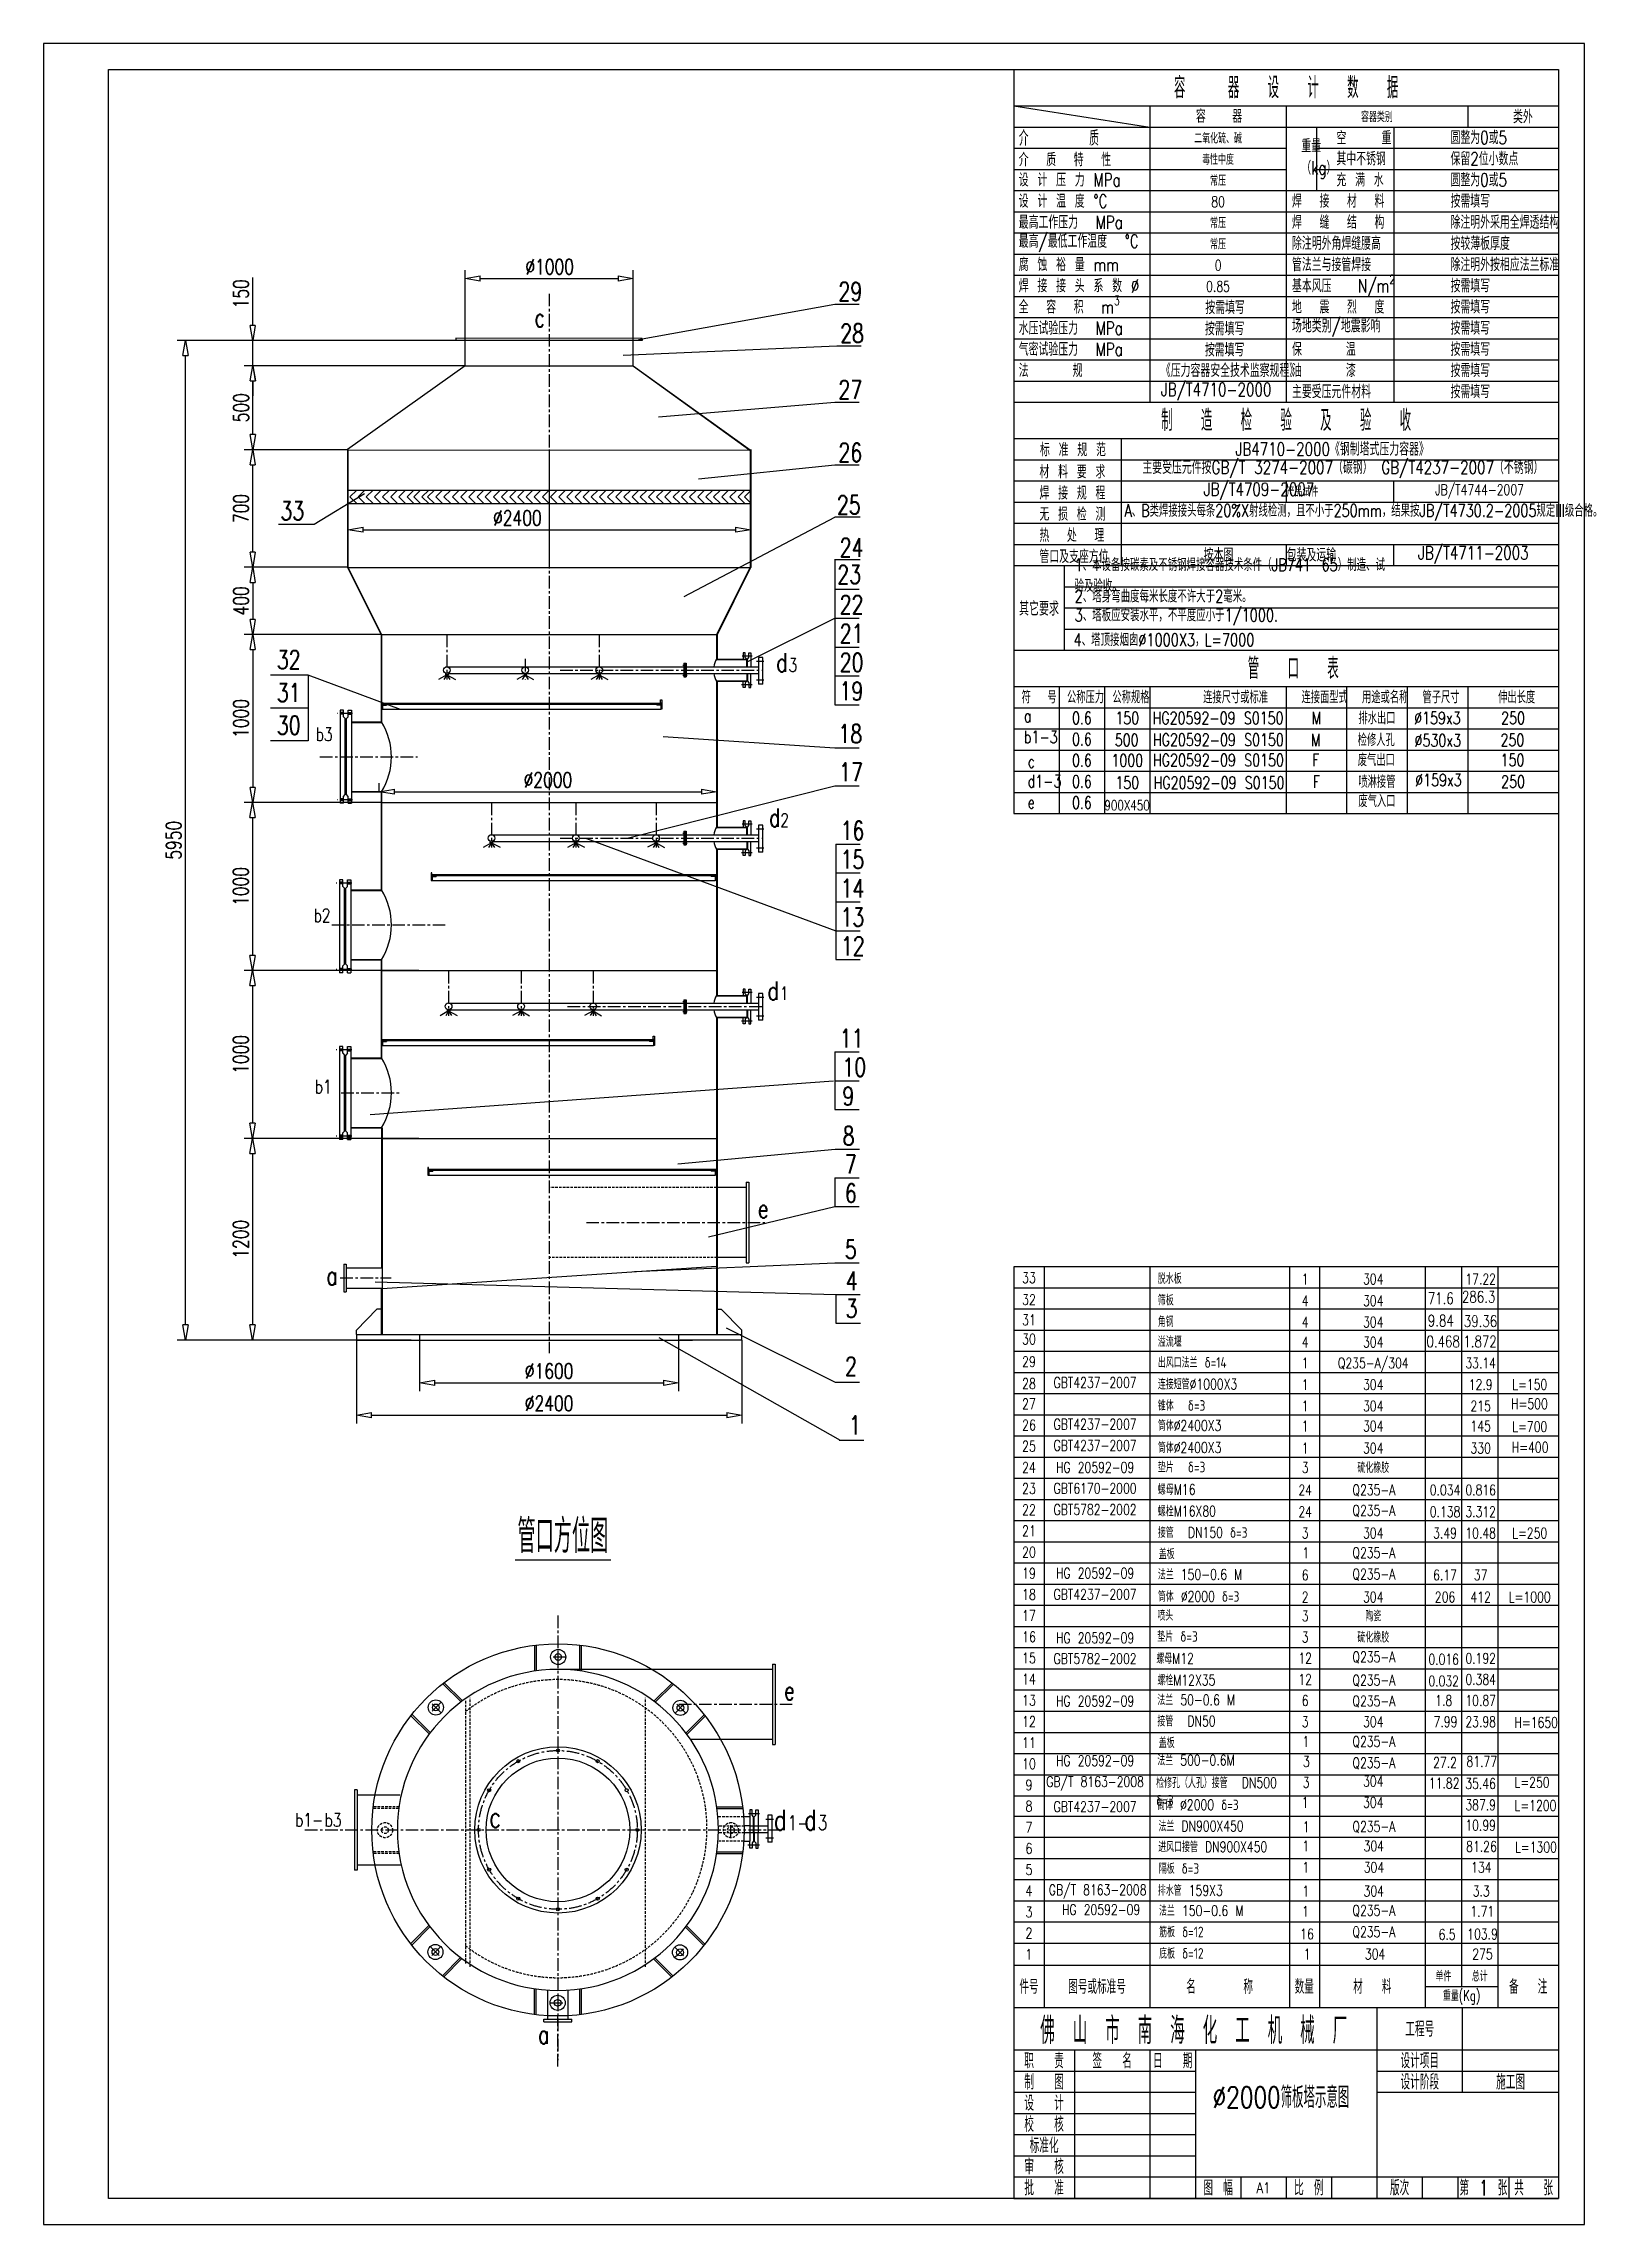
# Model space of a CAD drawing. Header units: inches. Extents: x -49906 to 274435, y 31852 to 49661.
# Drawn here: x 208 to 9377, y 35735 to 48718 of the extents above; entities that cross this region are included whole.
import ezdxf
from ezdxf.enums import TextEntityAlignment as Align

# ---------------------------------------------------------------- set-up
doc = ezdxf.new("R2010")
doc.units = ezdxf.units.IN
doc.header["$LTSCALE"] = 60
doc.header["$MEASUREMENT"] = 0
doc.linetypes.add('CENTER', pattern=[2, 1.25, -0.25, 0.25, -0.25])
doc.linetypes.add('HIDDEN', pattern=[0.375, 0.25, -0.125])
for name, color, linetype in [('2', 2, 'Continuous'), ('cen', 1, 'CENTER'), ('图层1', 2, 'HIDDEN'), ('文字', 3, 'Continuous'), ('细实线', 7, 'Continuous')]:
    doc.layers.add(name, color=color, linetype=linetype)
doc.layers.add('粗实线', color=7, linetype='Continuous', lineweight=30)
doc.styles.get("Standard").update_dxf_attribs({"font": 'txt.shx', "width": 0.75, "bigfont": 'hztxt.shx'})
doc.styles.add('中文', font='txt.shx', dxfattribs={"width": 0.75, "bigfont": 'gbcbig.shx'})
doc.dimstyles.new('ST1-1', dxfattribs={"dimtxt": 90, "dimasz": 90, "dimexe": 50, "dimexo": 0, "dimgap": 25, "dimtad": 1, "dimtxsty": 'Standard', "dimblk": 'CLOSEDBLANK', "dimcen": 3, "dimadec": 0, "dimazin": 0, "dimtfac": 1, "dimtmove": 0, "dimatfit": 3, "dimfxl": 1, "dimarcsym": 1})

msp = doc.modelspace()

# ---------------------------------------------------------------- texts
at = {"layer": '文字', "style": '中文', "width": 0.75}
for s, height, p in [('0.6', 73.5075, (6386.77, 44665.969)), ('150', 73.5075, (6656.848, 44665.969)), ('HG20592-09 S0150', 73.5075, (7197.005, 44665.969)), ('M', 73.508, (7782.174, 44665.969)), ('排水出口', 73.5075, (8142.279, 44665.969)), ('%%C159x3', 73.5075, (8502.383, 44665.969)), ('250', 73.5075, (8952.514, 44665.969)), ('0.6', 73.5075, (6386.77, 44539.932)), ('500', 73.5075, (6652.991, 44535.582)), ('HG20592-09 S0150', 73.5075, (7198.86, 44536.407)), ('M', 73.508, (7778.318, 44535.582)), ('检修人孔', 73.5075, (8138.422, 44535.582)), ('%%C530x3', 73.5075, (8504.729, 44532.343)), ('250', 73.5075, (8948.657, 44535.582)), ('0.6', 73.5075, (6386.77, 44413.896)), ('1000', 73.5075, (6656.848, 44413.353)), ('HG20592-09 S0150', 73.5075, (7199.239, 44415.241)), ('F', 73.508, (7778.696, 44416.468)), ('废气出口', 73.5075, (8138.801, 44416.468)), ('150', 73.5075, (8949.036, 44416.468)), ('0.6', 73.5075, (6386.77, 44287.859)), ('150', 73.5075, (6656.848, 44280.986)), ('HG20592-09 S0150', 73.5075, (7202.717, 44280.766)), ('F', 73.508, (7782.174, 44286.955)), ('喷淋接管', 73.5075, (8142.279, 44286.955)), ('%%C159x3', 73.5075, (8508.586, 44297.08)), ('250', 73.5075, (8952.514, 44286.955)), ('0.6', 73.5075, (6386.77, 44161.822)), ('900X450', 60, (6655.602, 44153.301)), ('废气入口', 73.5075, (8142.279, 44171.991)), ('33', 63.0183, (6071.678, 41339.318)), ('1', 63.018, (7715.548, 41331.499)), ('304', 63.0183, (8120.666, 41331.499)), ('286.3', 68.7472, (8747.788, 41222.764)), ('17.22', 63.0183, (8759.851, 41331.499)), ('32', 63.0183, (6071.678, 41208.822)), ('4', 63.018, (7715.548, 41202.301)), ('304', 63.0183, (8120.666, 41202.301)), ('71.6', 68.7472, (8522.326, 41213.486)), ('31', 63.0183, (6071.678, 41087.97)), ('30', 63.0183, (6071.678, 40973.915)), ('4', 63.018, (7715.548, 41075.258)), ('304', 63.0183, (8120.666, 41075.258)), ('0.468', 68.7472, (8536.666, 40957.031)), ('9.84', 68.7472, (8522.584, 41080.495)), ('39.36', 68.7472, (8758.782, 41077.695)), ('1.872', 68.7472, (8756.148, 40957.031)), ('29', 63.0183, (6071.678, 40839.581)), ('4', 63.018, (7715.548, 40955.932)), ('1', 63.018, (7715.548, 40831.762)), ('Q235-A/304', 63.0183, (8120.666, 40831.762)), ('304', 63.0183, (8120.666, 40955.932)), ('33.14', 63.0183, (8759.851, 40831.762)), ('28', 63.0183, (6071.678, 40709.084)), ('GBT4237-2007', 63.01827, (6465.222, 40715.311)), ('1', 63.018, (7715.548, 40702.564)), ('304', 63.0183, (8120.666, 40702.564)), ('12.9', 63.0183, (8759.851, 40702.564)), ('L=150', 63.0183, (9051.984, 40703.562)), ('27', 63.0183, (6071.678, 40588.233)), ('1', 63.018, (7715.548, 40575.521)), ('304', 63.0183, (8120.666, 40575.521)), ('215', 63.0183, (8759.851, 40575.521)), ('H=500', 63.0183, (9049.842, 40588.537)), ('26', 63.0183, (6071.678, 40462.197)), ('GBT4237-2007', 63.01827, (6465.222, 40467.208)), ('1', 63.018, (7715.548, 40456.195)), ('304', 63.0183, (8120.666, 40456.195)), ('145', 63.0183, (8759.851, 40456.195)), ('L=700', 63.0183, (9051.984, 40452.773)), ('25', 63.0183, (6071.678, 40336.16)), ('GBT4237-2007', 63.01827, (6465.222, 40341.023)), ('1', 63.018, (7715.548, 40324.81)), ('304', 63.0183, (8120.666, 40324.81)), ('330', 63.0183, (8759.851, 40324.81)), ('H=400', 63.0183, (9053.833, 40330.063)), ('24', 63.0183, (6071.678, 40210.123)), ('HG 20592-09', 63.01827, (6465.222, 40210.304)), ('3', 63.018, (7715.548, 40209.046)), ('硫化橡胶', 63.0183, (8120.666, 40209.046)), ('23', 63.0183, (6071.678, 40084.087)), ('GBT6170-2000', 63.01827, (6465.222, 40085.737)), ('24', 63.0183, (7715.548, 40075.542)), ('Q235-A', 63.0183, (8124.7, 40076.172)), ('0.034', 63.0183, (8547.922, 40075.542)), ('0.816', 63.0183, (8759.851, 40075.542)), ('22', 63.0183, (6071.678, 39958.05)), ('GBT5782-2002', 63.01827, (6465.222, 39959.092)), ('24', 63.0183, (7715.548, 39946.345)), ('Q235-A', 63.0183, (8124.7, 39954.262)), ('0.138', 63.0183, (8547.922, 39946.345)), ('3.312', 63.0183, (8759.851, 39946.345)), ('21', 63.0183, (6071.678, 39832.014)), ('3', 63.018, (7715.548, 39819.301)), ('304', 63.0183, (8120.666, 39819.301)), ('3.49', 63.0183, (8547.922, 39819.301)), ('10.48', 63.0183, (8759.851, 39819.301)), ('L=250', 63.0183, (9051.984, 39819.301)), ('20', 63.0183, (6071.678, 39705.977)), ('1', 63.018, (7719.583, 39702.035)), ('Q235-A', 63.0183, (8124.7, 39702.035)), ('19', 63.0183, (6071.678, 39579.941)), ('HG 20592-09', 63.01827, (6465.222, 39580.801)), ('6', 63.018, (7715.548, 39569.789)), ('Q235-A', 63.0183, (8124.7, 39574.954)), ('6.17', 63.0183, (8547.922, 39569.789)), ('37', 63.0183, (8759.851, 39569.789)), ('18', 63.0183, (6071.678, 39453.904)), ('GBT4237-2007', 63.01827, (6465.222, 39454.617)), ('2', 63.018, (7715.548, 39438.404)), ('304', 63.0183, (8120.666, 39438.404)), ('206', 63.0183, (8547.922, 39438.404)), ('412', 63.0183, (8759.851, 39438.404)), ('L=1000', 63.0183, (9051.984, 39438.404)), ('17', 63.0183, (6071.678, 39327.868)), ('3', 63.018, (7715.639, 39325.495)), ('陶瓷', 63.0183, (8120.756, 39325.495)), ('16', 63.0183, (6071.678, 39201.831)), ('HG 20592-09', 63.01827, (6465.222, 39195.157)), ('3', 63.018, (7715.639, 39199.458)), ('硫化橡胶', 63.0183, (8120.756, 39199.458)), ('15', 63.0183, (6071.678, 39075.795)), ('GBT5782-2002', 63.01827, (6465.222, 39071.819)), ('12', 63.0183, (7715.639, 39074.244)), ('Q235-A', 63.0183, (8124.7, 39081.897)), ('0.016', 63.0183, (8539.697, 39068.081)), ('0.192', 63.0183, (8759.941, 39073.422)), ('14', 63.0183, (6071.678, 38949.758)), ('12', 63.0183, (7715.639, 38948.207)), ('Q235-A', 63.0183, (8124.7, 38943.699)), ('0.032', 63.0183, (8539.697, 38938.529)), ('0.384', 63.0183, (8759.941, 38948.207)), ('13', 63.0183, (6071.678, 38823.721)), ('HG 20592-09', 63.01827, (6465.222, 38819.068)), ('6', 63.018, (7715.639, 38822.171)), ('Q235-A', 63.0183, (8124.7, 38819.799)), ('1.8', 63.0183, (8539.697, 38822.363)), ('10.87', 63.0183, (8759.941, 38822.171)), ('12', 63.0183, (6071.678, 38697.685)), ('3', 63.018, (7715.639, 38696.134)), ('304', 63.0183, (8120.756, 38696.134)), ('7.99', 63.0183, (8550.555, 38696.134)), ('23.98', 63.0183, (8759.941, 38696.134)), ('11', 63.0183, (6071.678, 38571.648)), ('1', 63.018, (7719.583, 38578.328)), ('Q235-A', 63.0183, (8124.7, 38578.328)), ('10', 63.0183, (6071.678, 38445.612)), ('HG 20592-09', 63.01827, (6465.222, 38464.02)), ('3', 63.018, (7722.122, 38459.043)), ('Q235-A', 63.0183, (8124.7, 38451.525)), ('27.2', 63.0183, (8547.785, 38453.595)), ('81.77', 63.0183, (8766.425, 38459.043)), ('9', 63.018, (6071.678, 38319.575)), ('GB/T 8163-2008', 63.01827, (6465.222, 38339.453)), ('3', 63.018, (7720.666, 38334.63)), ('304', 63.0183, (8120.756, 38341.812)), ('11.82', 63.0183, (8542.655, 38330.584)), ('35.46', 63.0183, (8759.17, 38328.016)), ('8', 63.018, (6071.678, 38193.539)), ('GBT4237-2007', 63.01827, (6465.222, 38190.527)), ('1', 63.018, (7715.639, 38215.776)), ('304', 63.0183, (8120.756, 38215.776)), ('387.9', 63.0183, (8759.941, 38201.195)), ('7', 63.018, (6071.678, 38067.502)), ('1', 63.018, (7722.122, 38070.955)), ('Q235-A', 63.0183, (8124.7, 38072.208)), ('10.99', 63.0183, (8759.686, 38079.822)), ('6', 63.018, (6071.678, 37941.466)), ('1', 63.018, (7718.606, 37956.306)), ('304', 63.0183, (8123.724, 37956.306)), ('81.26', 63.0183, (8764.557, 37953.706)), ('5', 63.018, (6071.678, 37815.429)), ('1', 63.018, (7719.583, 37829.388)), ('304', 63.0183, (8124.7, 37829.388)), ('134', 63.0183, (8763.885, 37829.388)), ('4', 63.018, (6071.678, 37689.393)), ('GB/T 8163-2008', 63.01827, (6480.422, 37695.488)), ('1', 63.018, (7718.606, 37688.052)), ('304', 63.0183, (8123.724, 37688.052)), ('3.3', 63.0183, (8762.909, 37688.052)), ('3', 63.018, (6071.678, 37563.356)), ('HG 20592-09', 63.01827, (6500.79, 37577.604)), ('1', 63.018, (7718.097, 37567.277)), ('Q235-A', 63.0183, (8124.7, 37573.14)), ('1.71', 63.0183, (8769.752, 37567.277)), ('2', 63.018, (6071.678, 37437.319)), ('16', 63.0183, (7726.447, 37432.578)), ('Q235-A', 63.0183, (8124.7, 37445.699)), ('6.5', 63.0183, (8560.158, 37429.368)), ('103.9', 63.0183, (8770.75, 37432.253)), ('1', 63.018, (6071.678, 37311.283)), ('1', 63.018, (7726.447, 37313.045)), ('304', 63.0183, (8131.565, 37313.045)), ('275', 63.0183, (8770.75, 37313.045))]:
    msp.add_text(s, height=height, dxfattribs=at).set_placement(p, align=Align.CENTER)
for s, p in [('H=1650', (8960.603, 38692.024)), ('L=250', (8961.36, 38335.382)), ('L=1200', (8961.36, 38197.617)), ('L=1300', (8964.327, 37949.483))]:
    msp.add_text(s, height=63.0183, dxfattribs=at).set_placement(p)
at = {"layer": '文字', "style": '中文'}
for s, insert, char_height, width, attachment_point in [('容   器  设  计  数  据', (7602.122, 48455.141), 126.03655, 3240.93979, 5), ('容   器', (7065.421, 48285.519), 78.408, 810.23495, 4), ('容器类别', (8142.279, 48282.291), 63.0183, 1080.31326, 5), ('类外', (8952.514, 48282.291), 78.408, 810.23495, 4), ('\\pi4.355;介      质', (6007.139, 48154.454), 90, 810.23495, 4), ('二氧化硫、碱', (7197.005, 48154.454), 63.0183, 810.23495, 5), ('空    重', (7901.37, 48156.255), 78.408, 810.23495, 4), ('圆整为0或5', (8580.503, 48158.055), 78.408, 810.23495, 4), ('\\pi3.5;介  质  特  性', (6007.139, 48026.617), 78.408, 810.23495, 4), ('毒性中度', (7197.005, 48028.418), 63.0183, 810.23495, 5), ('重量\\P（kg）', (7692.148, 48030.218), 78.408, 810.23495, 4), ('其中不锈钢', (7901.37, 48032.019), 78.408, 810.23495, 4), ('保留2位小数点', (8580.503, 48032.019), 78.408, 810.23495, 4), ('\\pi3.5;设 计 压 力 MPa', (6007.139, 47905.982), 78.408, 810.23495, 4), ('常压', (7197.005, 47902.381), 63.0183, 810.23495, 5), ('充 满 水', (7901.37, 47905.982), 78.408, 810.23495, 4), ('圆整为0或5', (8580.503, 47905.982), 78.408, 810.23495, 4), ('\\pi3.5;设 计 温 度 {\\Ftxt,hztxts|c134;%%D}C', (6007.139, 47779.946), 78.408, 810.23495, 4), ('80', (7197.005, 47776.345), 63.0183, 810.23495, 5), ('\\pi3.5;焊  接  材  料', (7633.482, 47779.946), 78.408, 810.23495, 4), ('按需填写', (8580.503, 47779.946), 78.408, 810.23495, 4), ('\\pi3.5;最高工作压力  MPa', (6007.139, 47653.909), 78.408, 810.23495, 4), ('常压', (7197.005, 47650.308), 63.0183, 810.23495, 5), ('\\pi3.5;焊  缝  结  构', (7633.482, 47653.909), 78.408, 810.23495, 4), ('除注明外采用全焊透结构', (8580.503, 47653.909), 78.408, 810.23495, 4), ('\\pi3.5;最高/最低工作温度  {\\Ftxt,hztxts|c134;%%D}C', (6007.139, 47527.873), 78.408, 810.23495, 4), ('常压', (7197.005, 47524.271), 63.0183, 810.23495, 5), ('\\pi3.5;除注明外角焊缝腰高', (7633.482, 47527.873), 78.408, 810.23495, 4), ('按较薄板厚度', (8580.503, 47527.873), 78.408, 810.23495, 4), ('\\pi3.5;腐 蚀 裕 量 mm', (6007.139, 47401.836), 78.408, 810.23495, 4), ('0', (7197.005, 47398.235), 63.018, 810.23495, 5), ('\\pi3.5;管法兰与接管焊接', (7633.482, 47401.836), 78.408, 810.23495, 4), ('除注明外按相应法兰标准', (8580.503, 47401.836), 78.408, 810.23495, 4), ('\\pi3.5;焊 接 接 头 系 数 %%C', (6007.139, 47275.799), 78.408, 810.23495, 4), ('0.85', (7197.005, 47272.198), 63.0183, 810.23495, 5), ('\\A1;\\pi3.5;基本风压   N/m{\\H0.7x;\\S2^  ;\\H1.429x; }', (7633.482, 47275.799), 78.408, 810.23495, 4), ('按需填写', (8580.503, 47275.799), 78.408, 810.23495, 4), ('\\A1;\\pi3.5;全  容  积  m{\\H0.7x;\\S3^   ;}', (6007.139, 47149.763), 78.408, 810.23495, 4), ('按需填写', (7121.001, 47146.162), 78.408, 810.23495, 4), ('\\pi3.5;地  震  烈  度', (7633.482, 47149.763), 78.408, 810.23495, 4), ('按需填写', (8580.503, 47149.763), 78.408, 810.23495, 4), ('\\pi3.5;水压试验压力  MPa', (6007.139, 47023.726), 78.408, 810.23495, 4), ('按需填写', (7118.395, 47020.125), 78.408, 810.23495, 4), ('\\pi3.5;场地类别/地震影响', (7633.482, 47023.726), 78.408, 810.23495, 4), ('按需填写', (8580.503, 47023.726), 78.408, 810.23495, 4), ('\\pi3.5;气密试验压力  MPa', (6007.139, 46897.69), 78.408, 810.23495, 4), ('按需填写', (7118.395, 46894.089), 78.408, 810.23495, 4), ('\\pi3.5;保     温', (7633.482, 46897.69), 78.408, 810.23495, 4), ('按需填写', (8580.503, 46897.69), 78.408, 810.23495, 4), ('\\pi3.5;法     规', (6007.139, 46771.653), 78.408, 810.23495, 4), ('《压力容器安全技术监察规程》', (6856.606, 46771.653), 78.408, 810.23495, 4), ('\\pi3.5;油     漆', (7633.482, 46771.653), 78.408, 810.23495, 4), ('按需填写', (8580.503, 46771.653), 78.408, 810.23495, 4), ('JB/T4710-2000', (6856.606, 46645.617), 78.408, 810.23495, 4), ('\\pi3.5;主要受压元件材料', (7633.482, 46645.617), 78.408, 810.23495, 4), ('按需填写', (8580.503, 46645.617), 78.408, 810.23495, 4), ('制  造  检  验  及  验  收', (7602.122, 46474.567), 126.03655, 3240.93979, 5), ('\\pi4.083;标 准 规 范', (6133.002, 46299.609), 78.408, 810.23495, 4), ('JB4710-2000《钢制塔式压力容器》', (7301.228, 46303.517), 78.408, 2205.90788, 4), (' 主要受压元件按{\\C2;GB/T 3274-2007（碳钢） GB/T4237-2007（不锈钢）}', (6694.038, 46181.944), 78.408, 2864.02863, 4), ('\\pi3.5;材 料 要 求', (6130.331, 46168.235), 78.408, 810.23495, 4), ('\\pi3.5;焊 接 规 程', (6130.331, 46042.198), 78.408, 810.23495, 4), ('JB/T4709-2007', (7111.458, 46051.444), 78.408, 810.23495, 4), ('\\pi3.5;产品试件', (7602.122, 46051.444), 63.01827, 639.1415, 4), (' JB/T4744-2007', (8731.928, 46051.444), 63.01827, 981.3284, 5), ('\\pi3.5;无 损 检 测', (6130.331, 45916.161), 78.408, 810.23495, 4), ('{\\H0.95x; A、B类焊接接头每条20%X射线检测，且不小于250mm，结果按JB/T4730.2-2005规定III级合格。\\H1.504x; }', (6590.374, 45925.408), 78.408, 3038.01471, 4), ('\\pi3.5;热  处  理', (6130.331, 45790.125), 78.408, 810.23495, 4), ('\\pi3.5;管口及支座方位', (6130.331, 45664.088), 78.408, 810.23495, 4), ('按本图', (7111.458, 45673.335), 78.408, 810.23495, 4), ('\\pi3.5;包装及运输', (7602.122, 45673.335), 78.408, 810.23495, 4), (' JB/T4711-2003', (8334.786, 45673.335), 78.408, 810.23495, 4), ('1、本设备按碳素及不锈钢焊接容器技术条件（JB741-65）制造、试验及验收。', (6342.872, 45552.791), 75, 1866.52208, 4), ('2、塔身弯曲度每米长度不许大于2毫米。\\P', (6343.819, 45427.732), 75, 1866.52208, 4), ('其它要求', (6131.257, 45353.824), 83.3085, 348.429, 5), ('3、塔板应安装水平，不平度应小于1/1000.\\P', (6343.819, 45303.334), 75, 1866.52208, 4), ('4、塔顶接烟囱∅1000X3，L=7000', (6336.901, 45167.417), 75, 1866.52208, 4), (' 管  口  表', (7602.122, 44998.139), 126.0365, 3240.93979, 5), ('符  号', (6028.035, 44827.09), 73.5075, 1181.69018, 4), ('公称压力', (6298.114, 44827.09), 73.5075, 1181.69018, 4), ('公称规格', (6568.192, 44827.09), 73.5075, 1181.69018, 4), ('连接尺寸或标准', (7108.349, 44827.09), 73.5075, 1181.69018, 4), ('连接面型式', (7693.518, 44827.09), 73.5075, 1181.69018, 4), ('用途或名称', (8053.623, 44827.09), 73.5075, 1181.69018, 4), ('管子尺寸', (8413.727, 44827.09), 73.5075, 1181.69018, 4), ('伸出长度', (8863.858, 44827.09), 73.5075, 1181.69018, 4), ('a', (6041.661, 44715.829), 73.508, 1181.69018, 4), ('b1-3', (6041.661, 44589.793), 73.5075, 1181.69018, 4), ('c', (6064.394, 44443.579), 73.508, 1181.69018, 4), ('d1-3', (6063.96, 44326.843), 73.5075, 1181.69018, 4), ('e', (6063.96, 44200.806), 73.508, 1181.69018, 4), ('脱水板 ', (6838.62, 41397.759), 63.0183, 754.01165, 1), ('筛板', (6838.62, 41268.562), 63.0183, 754.01165, 1), ('溢流堰', (6838.62, 41022.193), 63.0183, 702.02306, 1), ('角钢\\P\\P  ', (6838.62, 41141.518), 63.0183, 754.01165, 1), ('出风口法兰 δ=14 ', (6838.62, 40898.022), 63.01827, 754.01165, 1), ('连接短管%%C1000X3 ', (6838.62, 40768.825), 63.01827, 754.01165, 1), ('锥体  δ=3\\P\\P  ', (6838.62, 40641.781), 63.0183, 754.01165, 1), ('筒体%%C2400X3', (6838.62, 40522.456), 63.01827, 702.02306, 1), ('筒体%%C2400X3  ', (6838.62, 40391.071), 63.01827, 754.01165, 1), ('垫片  δ=3\\P\\P  ', (6838.62, 40275.307), 63.0183, 754.01165, 1), ('螺母M16  ', (6838.62, 40141.803), 63.0183, 754.01165, 1), ('螺栓M16X80  ', (6838.62, 40012.606), 63.0183, 754.01165, 1), ('接管  DN150 δ=3\\P  ', (6838.62, 39885.562), 63.01827, 754.01165, 1), ('盖板', (6843.97, 39758.087), 63.0183, 784.76311, 1), ('法兰 150-0.6 M\\P  ', (6838.62, 39636.049), 63.01827, 702.02306, 1), ('筒体 %%C2000 δ=3\\P  ', (6838.62, 39504.665), 63.01827, 754.01165, 1), ('喷头', (6835.606, 39392.453), 63.0183, 570.37386, 1), ('垫片 δ=3', (6835.606, 39266.416), 63.0183, 543.39495, 1), ('螺母M12', (6829.396, 39136.223), 63.0183, 570.37386, 1), ('螺栓M12X35', (6835.606, 39007.235), 63.0183, 570.37386, 1), ('法兰 50-0.6 M', (6835.606, 38889.129), 63.01827, 846.71484, 1), ('接管  DN50', (6835.606, 38763.092), 63.0183, 570.37386, 1), ('盖板', (6843.97, 38634.379), 63.0183, 784.76311, 1), ('法兰 500-0.6M', (6835.312, 38530.477), 63.01827, 570.37386, 1), ('检修孔（人孔）接管  DN500 δ=3\\P ', (6828.645, 38396.026), 63.01827, 784.76311, 1), ('筒体 %%C2000 δ=3', (6834.192, 38264.458), 63.01827, 784.76311, 1), ('法兰 DN900X450 ', (6842.089, 38137.912), 63.01827, 784.76311, 1), ('进风口接管 DN900X450 ', (6840.784, 38014.292), 63.01827, 784.76311, 1), ('隔板 δ=3', (6843.97, 37885.44), 63.0183, 784.76311, 1), ('排水管 159X3 ', (6838.573, 37755.01), 63.0183, 658.06934, 1), ('法兰 150-0.6 M', (6845.417, 37634.235), 63.01827, 784.76311, 1), ('筋板 δ=12\\P ', (6846.414, 37507.768), 63.0183, 570.37386, 1), ('底板 δ=12 ', (6846.414, 37380.003), 63.0183, 570.37386, 1), ('图号或标准号', (6476.796, 37150.111), 84.6806, 709.48066, 5), ('名     称', (7206.007, 37150.111), 84.6806, 702.68731, 5), ('材  料', (8115.271, 37150.111), 84.6806, 375.36336, 5), ('单件', (8538.394, 37213.129), 63.0183, 216.06265, 5), ('{\\H0.7x;重量\\W0.7;(Kg)}', (8646.425, 37087.092), 90.02611, 432.12531, 5), ('总计', (8754.456, 37213.129), 63.0183, 216.06265, 5), ('备  注', (9042.54, 37150.111), 84.6806, 361.72513, 5), ('佛 山 市 南 海 化 工 机 械 厂', (7051.997, 36888.666), 160, 2160.62653, 5), ('工程号', (8397.462, 36898.037), 90.0261, 510.36574, 5), ('职  责', (6161.705, 36708.983), 90.0261, 360.10442, 5), ('签  名', (6566.822, 36708.983), 90.0261, 450.13053, 5), ('日  期', (6926.926, 36708.983), 90.0261, 270.07832, 5), ('设计项目', (8397.462, 36708.983), 90.0261, 510.36574, 5), ('制  图', (6161.705, 36582.946), 90.0261, 360.10442, 5), ('设计阶段', (8397.462, 36582.946), 90.0261, 510.36574, 5), ('施工图', (8937.618, 36582.946), 90.0261, 569.94752, 5), ('设  计 ', (6161.705, 36456.91), 90.0261, 360.10442, 5), ('\\A1;%%C2000筛板塔示意图', (7571.192, 36491.671), 126.03655, 1080.31326, 5), ('校  核', (6161.705, 36330.873), 90.0261, 360.10442, 5), ('标准化', (6161.705, 36204.836), 90.0261, 360.10442, 5), ('审  核', (6161.705, 36078.8), 90.0261, 360.10442, 5), ('批  准', (6161.705, 35952.763), 90.0261, 360.10442, 5), ('{\\W0.8;A1}', (7467.083, 35952.763), 63.0183, 270.07832, 5)]:
    msp.add_mtext(s, dxfattribs=dict(at, insert=insert, char_height=char_height, width=width, attachment_point=attachment_point))
at = {"layer": '文字', "attachment_point": 5, "style": '中文'}
for s, insert, char_height, width, line_spacing_factor in [('件号', (6071.678, 37150.111), 84.6806, 211.7016, 0.84), ('数量', (7710.154, 37150.111), 84.6806, 211.7016, 0.84), ('图 幅', (7197.005, 35952.763), 90.0261, 270.07832, 0.822857), ('比 例', (7737.161, 35952.763), 90.0261, 270.07832, 0.788571), ('版次', (8277.318, 35952.763), 90.0261, 270.07832, 0.822857), ('第 {\\W0.7;1\\H1x; }张', (8776.046, 35952.763), 90.02611, 304.04832, 0.822857), ('共 {\\W0.7; }张', (9075.331, 35952.763), 90.02611, 294.52229, 0.822857)]:
    msp.add_mtext(s, dxfattribs=dict(at, insert=insert, char_height=char_height, width=width, line_spacing_factor=line_spacing_factor))
at = {"layer": '细实线', "style": '中文', "width": 0.75}
for s, height, p in [('29', 110, (4937.662, 47186.455)), ('c', 110, (3128.224, 47031.102)), ('28', 110, (4948.513, 46938.611)), ('27', 110, (4937.662, 46602.914)), ('26', 110, (4937.662, 46228.827)), ('33', 110, (1616.781, 45881.47)), ('25', 110, (4928.781, 45916.486)), ('24', 110, (4945.162, 45662.598)), ('23', 110, (4931.216, 45502.29)), ('22', 110, (4945.162, 45322.955)), ('21', 110, (4945.162, 45151.037)), ('32', 110, (1595.71, 44994.634)), ('d', 110, (4567.278, 44978.065)), ('3', 80, (4641.063, 44978.54)), ('20', 110, (4945.162, 44979.118)), ('19', 110, (4943.731, 44808.482)), ('31', 110, (1595.71, 44799.01)), ('30', 110, (1595.71, 44604.498)), ('18', 110, (4937.662, 44554.453)), ('b3', 80, (1826.936, 44566.137)), ('17', 110, (4941.615, 44326.167)), ('d', 110, (4524.472, 44055.004)), ('2', 80, (4591.827, 44054.95)), ('16', 110, (4950.011, 43978.12)), ('15', 110, (4950.011, 43806.201)), ('14', 110, (4950.011, 43634.283)), ('b2', 80, (1814.475, 43487.623)), ('13', 110, (4950.011, 43462.365)), ('12', 110, (4952.744, 43289.907)), ('d', 110, (4515.511, 43024.214)), ('1', 80, (4589.296, 43024.689)), ('11', 110, (4944.868, 42741.203)), ('10', 110, (4961.199, 42568.745)), ('b1', 80, (1821.563, 42468.348)), ('9', 110, (4961.199, 42397.412)), ('8', 110, (4963.056, 42160.828)), ('7', 110, (4976.094, 41991.773)), ('6', 110, (4976.094, 41819.855)), ('e', 110, (4458.181, 41726.696)), ('5', 110, (4976.094, 41485.115)), ('a', 110, (1889.937, 41327.649)), ('4', 110, (4980.589, 41297.573)), ('3', 110, (4980.589, 41133.792)), ('2', 110, (4976.952, 40788.484)), ('1', 110, (5000.798, 40438.476)), ('管口方位图', 200, (3027.584, 39732.333)), ('e', 110, (4614.257, 38857.689)), ('b1-', 80, (1704.414, 38103.055)), ('b3', 80, (1879.623, 38103.055)), ('c', 121, (2859.585, 38098.206)), ('d', 121, (4554.349, 38081.71)), ('1-', 88, (4635.512, 38082.233)), ('d', 121, (4733.906, 38082.59)), ('3', 88, (4815.07, 38083.113)), ('a', 110, (3149.604, 36811.056))]:
    msp.add_text(s, height=height, dxfattribs=at).set_placement(p)

# ---------------------------------------------------------------- blocks, each defined once
blk = doc.blocks.new('_CLOSEDBLANK')
at = {"color": 0, "linetype": 'ByBlock'}
for p, q in [((-1, 0.17), (0, 0)), ((-1, 0.17), (-1, -0.17)), ((0, 0), (-1, -0.17))]:
    blk.add_line(p, q, dxfattribs=at)
blk = doc.blocks.new('*D264')
at = {"layer": 'Defpoints', "color": 0}
for p in [(1452, 46950), (2661, 46950), (2519, 46800)]:
    blk.add_point(p, dxfattribs=at)
at = {"layer": '细实线', "color": 0, "lineweight": -2}
for p, q in [((1452, 47040), (1452, 47326)), ((2661, 46950), (1402, 46950)), ((1452, 46800), (1452, 46950)), ((2519, 46800), (1402, 46800)), ((1452, 46710), (1452, 46620))]:
    blk.add_line(p, q, dxfattribs=at)
at = {"layer": '细实线', "color": 0, "lineweight": -2, "xscale": 90, "yscale": 90, "zscale": 90}
for p, rotation in [((1452, 46950), 270), ((1452, 46800), 90)]:
    blk.add_blockref('_CLOSEDBLANK', p, dxfattribs=dict(at, rotation=rotation))
at = {"layer": '细实线', "color": 0, "insert": (1382, 47228), "char_height": 90, "attachment_point": 5, "rotation": 90, "style": '中文'}
blk.add_mtext('150', dxfattribs=at)
blk = doc.blocks.new('*D265')
at = {"layer": 'Defpoints', "color": 0}
for p in [(1452, 46300), (2019, 46300), (2019, 45600)]:
    blk.add_point(p, dxfattribs=at)
at = {"layer": '细实线', "color": 0, "lineweight": -2}
for p, q in [((2019, 46300), (1402, 46300)), ((1452, 45690), (1452, 46210)), ((2019, 45600), (1402, 45600))]:
    blk.add_line(p, q, dxfattribs=at)
at = {"layer": '细实线', "color": 0, "lineweight": -2, "xscale": 90, "yscale": 90, "zscale": 90}
for p, rotation in [((1452, 46300), 90), ((1452, 45600), 270)]:
    blk.add_blockref('_CLOSEDBLANK', p, dxfattribs=dict(at, rotation=rotation))
at = {"layer": '细实线', "color": 0, "insert": (1382, 45950), "char_height": 90, "attachment_point": 5, "rotation": 90, "style": '中文'}
blk.add_mtext('700', dxfattribs=at)
blk = doc.blocks.new('*D266')
at = {"layer": 'Defpoints', "color": 0}
for p in [(2219, 45200), (1452, 44200), (2219, 44200)]:
    blk.add_point(p, dxfattribs=at)
at = {"layer": '细实线', "color": 0, "lineweight": -2}
for p, q in [((2219, 45200), (1402, 45200)), ((1452, 45110), (1452, 44290)), ((2219, 44200), (1402, 44200))]:
    blk.add_line(p, q, dxfattribs=at)
at = {"layer": '细实线', "color": 0, "lineweight": -2, "xscale": 90, "yscale": 90, "zscale": 90}
for p, rotation in [((1452, 45200), 90), ((1452, 44200), 270)]:
    blk.add_blockref('_CLOSEDBLANK', p, dxfattribs=dict(at, rotation=rotation))
at = {"layer": '细实线', "color": 0, "insert": (1382, 44700), "char_height": 90, "attachment_point": 5, "rotation": 90, "style": '中文'}
blk.add_mtext('1000', dxfattribs=at)
blk = doc.blocks.new('*D256')
at = {"layer": 'Defpoints', "color": 0}
for p in [(2019, 45600), (1452, 45200), (2019, 45200)]:
    blk.add_point(p, dxfattribs=at)
at = {"layer": '细实线', "color": 0, "lineweight": -2}
for p, q in [((2019, 45600), (1402, 45600)), ((1452, 45510), (1452, 45290)), ((2019, 45200), (1402, 45200))]:
    blk.add_line(p, q, dxfattribs=at)
at = {"layer": '细实线', "color": 0, "lineweight": -2, "xscale": 90, "yscale": 90, "zscale": 90}
for p, rotation in [((1452, 45600), 90), ((1452, 45200), 270)]:
    blk.add_blockref('_CLOSEDBLANK', p, dxfattribs=dict(at, rotation=rotation))
at = {"layer": '细实线', "color": 0, "insert": (1382, 45400), "char_height": 90, "attachment_point": 5, "rotation": 90, "style": '中文'}
blk.add_mtext('400', dxfattribs=at)
blk = doc.blocks.new('*D257')
at = {"layer": 'Defpoints', "color": 0}
for p in [(1453, 46800), (2716, 46800), (2019, 46300)]:
    blk.add_point(p, dxfattribs=at)
at = {"layer": '细实线', "color": 0, "lineweight": -2}
for p, q in [((2716, 46800), (1403, 46800)), ((1453, 46390), (1453, 46710)), ((2019, 46300), (1403, 46300))]:
    blk.add_line(p, q, dxfattribs=at)
at = {"layer": '细实线', "color": 0, "lineweight": -2, "xscale": 90, "yscale": 90, "zscale": 90}
for p, rotation in [((1453, 46800), 90), ((1453, 46300), 270)]:
    blk.add_blockref('_CLOSEDBLANK', p, dxfattribs=dict(at, rotation=rotation))
at = {"layer": '细实线', "color": 0, "insert": (1383, 46550), "char_height": 90, "attachment_point": 5, "rotation": 90, "style": '中文'}
blk.add_mtext('500', dxfattribs=at)
blk = doc.blocks.new('*D267')
at = {"layer": 'Defpoints', "color": 0}
for p in [(2219, 44200), (1451, 43200), (2219, 43200)]:
    blk.add_point(p, dxfattribs=at)
at = {"layer": '细实线', "color": 0, "lineweight": -2}
for p, q in [((2219, 44200), (1401, 44200)), ((1451, 44110), (1451, 43290)), ((2219, 43200), (1401, 43200))]:
    blk.add_line(p, q, dxfattribs=at)
at = {"layer": '细实线', "color": 0, "lineweight": -2, "xscale": 90, "yscale": 90, "zscale": 90}
for p, rotation in [((1451, 44200), 90), ((1451, 43200), 270)]:
    blk.add_blockref('_CLOSEDBLANK', p, dxfattribs=dict(at, rotation=rotation))
at = {"layer": '细实线', "color": 0, "insert": (1381, 43700), "char_height": 90, "attachment_point": 5, "rotation": 90, "style": '中文'}
blk.add_mtext('1000', dxfattribs=at)
blk = doc.blocks.new('*D258')
at = {"layer": 'Defpoints', "color": 0}
for p in [(2441, 43200), (1451, 42200), (1673, 42200)]:
    blk.add_point(p, dxfattribs=at)
at = {"layer": '细实线', "color": 0, "lineweight": -2}
for p, q in [((2441, 43200), (1401, 43200)), ((1451, 43110), (1451, 42290)), ((1673, 42200), (1401, 42200))]:
    blk.add_line(p, q, dxfattribs=at)
at = {"layer": '细实线', "color": 0, "lineweight": -2, "xscale": 90, "yscale": 90, "zscale": 90}
for p, rotation in [((1451, 43200), 90), ((1451, 42200), 270)]:
    blk.add_blockref('_CLOSEDBLANK', p, dxfattribs=dict(at, rotation=rotation))
at = {"layer": '细实线', "color": 0, "insert": (1381, 42700), "char_height": 90, "attachment_point": 5, "rotation": 90, "style": '中文'}
blk.add_mtext('1000', dxfattribs=at)
blk = doc.blocks.new('*D259')
at = {"layer": 'Defpoints', "color": 0}
for p in [(2441, 42200), (1451, 41000), (1666, 41000)]:
    blk.add_point(p, dxfattribs=at)
at = {"layer": '细实线', "color": 0, "lineweight": -2}
for p, q in [((2441, 42200), (1401, 42200)), ((1451, 42110), (1451, 41090)), ((1666, 41000), (1401, 41000))]:
    blk.add_line(p, q, dxfattribs=at)
at = {"layer": '细实线', "color": 0, "lineweight": -2, "xscale": 90, "yscale": 90, "zscale": 90}
for p, rotation in [((1451, 42200), 90), ((1451, 41000), 270)]:
    blk.add_blockref('_CLOSEDBLANK', p, dxfattribs=dict(at, rotation=rotation))
at = {"layer": '细实线', "color": 0, "insert": (1381, 41600), "char_height": 90, "attachment_point": 5, "rotation": 90, "style": '中文'}
blk.add_mtext('1200', dxfattribs=at)
blk = doc.blocks.new('*D260')
at = {"layer": 'Defpoints', "color": 0}
for p in [(1052, 46950), (2394, 46950), (2394, 41000)]:
    blk.add_point(p, dxfattribs=at)
at = {"layer": '细实线', "color": 0, "lineweight": -2}
for p, q in [((2394, 46950), (1002, 46950)), ((1052, 41090), (1052, 46860)), ((2394, 41000), (1002, 41000))]:
    blk.add_line(p, q, dxfattribs=at)
at = {"layer": '细实线', "color": 0, "lineweight": -2, "xscale": 90, "yscale": 90, "zscale": 90}
for p, rotation in [((1052, 46950), 90), ((1052, 41000), 270)]:
    blk.add_blockref('_CLOSEDBLANK', p, dxfattribs=dict(at, rotation=rotation))
at = {"layer": '细实线', "color": 0, "insert": (982, 43975), "char_height": 90, "attachment_point": 5, "rotation": 90, "style": '中文'}
blk.add_mtext('5950', dxfattribs=at)
blk = doc.blocks.new('*D261')
at = {"layer": 'Defpoints', "color": 0}
for p in [(3716, 47319), (2716, 46800), (3716, 46800)]:
    blk.add_point(p, dxfattribs=at)
at = {"layer": '细实线', "color": 0, "lineweight": -2}
for p, q in [((2716, 46800), (2716, 47369)), ((2806, 47319), (3626, 47319)), ((3716, 46800), (3716, 47369))]:
    blk.add_line(p, q, dxfattribs=at)
at = {"layer": '细实线', "color": 0, "lineweight": -2, "xscale": 90, "yscale": 90, "zscale": 90, "rotation": 180}
blk.add_blockref('_CLOSEDBLANK', (2716, 47319), dxfattribs=at)
at = {"layer": '细实线', "color": 0, "lineweight": -2, "xscale": 90, "yscale": 90, "zscale": 90}
blk.add_blockref('_CLOSEDBLANK', (3716, 47319), dxfattribs=at)
at = {"layer": '细实线', "color": 0, "insert": (3219, 47389), "char_height": 90, "attachment_point": 5, "style": '中文'}
blk.add_mtext('%%C1000', dxfattribs=at)
blk = doc.blocks.new('*D262')
at = {"layer": 'Defpoints', "color": 0}
for p in [(2019, 46300), (4416, 46301), (4416, 45824)]:
    blk.add_point(p, dxfattribs=at)
at = {"layer": '细实线', "color": 0, "lineweight": -2}
for p, q in [((2019, 46300), (2019, 45774)), ((4416, 46301), (4416, 45774)), ((2109, 45824), (4326, 45824))]:
    blk.add_line(p, q, dxfattribs=at)
at = {"layer": '细实线', "color": 0, "lineweight": -2, "xscale": 90, "yscale": 90, "zscale": 90, "rotation": 180}
blk.add_blockref('_CLOSEDBLANK', (2019, 45824), dxfattribs=at)
at = {"layer": '细实线', "color": 0, "lineweight": -2, "xscale": 90, "yscale": 90, "zscale": 90}
blk.add_blockref('_CLOSEDBLANK', (4416, 45824), dxfattribs=at)
at = {"layer": '细实线', "color": 0, "insert": (3027, 45894), "char_height": 90, "attachment_point": 5, "style": '中文'}
blk.add_mtext('%%C2400', dxfattribs=at)
blk = doc.blocks.new('*D263')
at = {"layer": 'Defpoints', "color": 0}
for p in [(4213, 44519), (2205, 44264), (4213, 44264)]:
    blk.add_point(p, dxfattribs=at)
at = {"layer": '细实线', "color": 0, "lineweight": -2}
for p, q in [((4213, 44519), (4213, 44214)), ((2205, 44264), (2205, 44314)), ((2295, 44264), (4123, 44264))]:
    blk.add_line(p, q, dxfattribs=at)
at = {"layer": '细实线', "color": 0, "lineweight": -2, "xscale": 90, "yscale": 90, "zscale": 90, "rotation": 180}
blk.add_blockref('_CLOSEDBLANK', (2205, 44264), dxfattribs=at)
at = {"layer": '细实线', "color": 0, "lineweight": -2, "xscale": 90, "yscale": 90, "zscale": 90}
blk.add_blockref('_CLOSEDBLANK', (4213, 44264), dxfattribs=at)
at = {"layer": '细实线', "color": 0, "insert": (3209, 44334), "char_height": 90, "attachment_point": 5, "style": '中文'}
blk.add_mtext('%%C2000', dxfattribs=at)
blk = doc.blocks.new('*D268')
at = {"layer": 'Defpoints', "color": 0}
for p in [(2069, 41000), (4363, 41000), (4363, 40553)]:
    blk.add_point(p, dxfattribs=at)
at = {"layer": '细实线', "color": 0, "lineweight": -2}
for p, q in [((2069, 41000), (2069, 40503)), ((4363, 41000), (4363, 40503)), ((2159, 40553), (4273, 40553))]:
    blk.add_line(p, q, dxfattribs=at)
at = {"layer": '细实线', "color": 0, "lineweight": -2, "xscale": 90, "yscale": 90, "zscale": 90, "rotation": 180}
blk.add_blockref('_CLOSEDBLANK', (2069, 40553), dxfattribs=at)
at = {"layer": '细实线', "color": 0, "lineweight": -2, "xscale": 90, "yscale": 90, "zscale": 90}
blk.add_blockref('_CLOSEDBLANK', (4363, 40553), dxfattribs=at)
at = {"layer": '细实线', "color": 0, "insert": (3216, 40623), "char_height": 90, "attachment_point": 5, "style": '中文'}
blk.add_mtext('%%C2400', dxfattribs=at)
blk = doc.blocks.new('*D274')
at = {"layer": 'Defpoints', "color": 0}
for p in [(2445, 41000), (3986, 41000), (3986, 40745)]:
    blk.add_point(p, dxfattribs=at)
at = {"layer": '细实线', "color": 0, "lineweight": -2}
for p, q in [((2445, 41000), (2445, 40695)), ((3986, 41000), (3986, 40695)), ((2535, 40745), (3896, 40745))]:
    blk.add_line(p, q, dxfattribs=at)
at = {"layer": '细实线', "color": 0, "lineweight": -2, "xscale": 90, "yscale": 90, "zscale": 90, "rotation": 180}
blk.add_blockref('_CLOSEDBLANK', (2445, 40745), dxfattribs=at)
at = {"layer": '细实线', "color": 0, "lineweight": -2, "xscale": 90, "yscale": 90, "zscale": 90}
blk.add_blockref('_CLOSEDBLANK', (3986, 40745), dxfattribs=at)
at = {"layer": '细实线', "color": 0, "insert": (3216, 40815), "char_height": 90, "attachment_point": 5, "style": '中文'}
blk.add_mtext('%%C1600', dxfattribs=at)

# ---------------------------------------------------------------- dimensions: what is measured, and where the dimension line sits
at = {"layer": '细实线'}
for base, p1, p2, text, picture, middle in [((3715.666, 47318.993), (2715.666, 46799.539), (3715.666, 46799.539), '%%C1000', '*D261', (3218.666, 47318.993)), ((4415.666, 45823.718), (2018.666, 46299.539), (4415.666, 46300.781), '%%C2400', '*D262', (3027.362, 45823.718)), ((4362.666, 40552.66), (2068.666, 40999.539), (4362.666, 40999.539), '%%C2400', '*D268', (3215.781, 40552.66))]:
    dim = msp.add_linear_dim(base=base, p1=p1, p2=p2, text=text, dimstyle='ST1-1', override={"dimtxsty": '中文'}, dxfattribs=at)
    dim.commit()
    dim.dimension.update_dxf_attribs({"geometry": picture, "text_midpoint": middle, "dimtype": 160})
for base, p1, p2, angle, picture, middle in [((1452.105, 46949.539), (2518.666, 46799.539), (2661.156, 46949.539), 270, '*D264', (1382.105, 47227.664)), ((1052.05, 46949.539), (2393.666, 40999.539), (2393.666, 46949.539), 90, '*D260', (982.05, 43974.539)), ((1452.832, 46799.539), (2018.666, 46299.539), (2715.666, 46799.539), 90, '*D257', (1382.832, 46549.539)), ((1452.332, 46299.539), (2018.666, 45599.539), (2018.666, 46299.539), 270, '*D265', (1382.332, 45949.539)), ((1452.332, 45199.539), (2018.666, 45599.539), (2018.666, 45199.539), 90, '*D256', (1382.332, 45399.539)), ((1451.615, 44199.539), (2218.666, 45199.539), (2218.666, 44199.539), 90, '*D266', (1381.615, 44699.539)), ((1451.061, 43199.539), (2218.666, 44199.539), (2218.666, 43199.539), 90, '*D267', (1381.061, 43699.539)), ((1451.061, 42199.539), (2440.666, 43199.539), (1673.061, 42199.539), 90, '*D258', (1381.061, 42699.539))]:
    dim = msp.add_linear_dim(base=base, p1=p1, p2=p2, angle=angle, dimstyle='ST1-1', override={"dimtxsty": '中文'}, dxfattribs=at)
    dim.commit()
    dim.dimension.update_dxf_attribs({"geometry": picture, "text_midpoint": middle})
for base, p1, p2, text, picture, middle in [((4212.666, 44264.378), (2204.942, 44264.378), (4212.666, 44518.996), '%%C2000', '*D263', (3208.804, 44334.378)), ((3985.984, 40745.402), (2445.348, 40999.539), (3985.984, 40999.539), '%%C1600', '*D274', (3215.666, 40815.402))]:
    dim = msp.add_linear_dim(base=base, p1=p1, p2=p2, text=text, dimstyle='ST1-1', override={"dimtxsty": '中文'}, dxfattribs=at)
    dim.commit()
    dim.dimension.update_dxf_attribs({"geometry": picture, "text_midpoint": middle})
dim = msp.add_linear_dim(base=(1451.061, 40999.539), p1=(2440.666, 42199.539), p2=(1666.489, 40999.539), angle=90, dimstyle='ST1-1', override={"dimtxsty": '中文'}, dxfattribs=at)
dim.commit()
dim.dimension.update_dxf_attribs({"geometry": '*D259', "text_midpoint": (1451.061, 41599.539), "dimtype": 160})

# ---------------------------------------------------------------- linework, layer by layer
at = {"layer": '2', "linetype": 'Continuous', "ltscale": 2}
for p, q in [((4518.37, 38170.54), (4518.37, 38115.54)), ((4543.235, 38170.54), (4518.37, 38170.54)), ((4543.235, 38115.54), (4543.235, 38170.54)), ((4543.235, 38115.54), (4543.235, 38170.54)), ((4550.694, 38146.179), (4505.937, 38146.179)), ((4518.37, 38115.54), (4518.37, 38010.54)), ((4543.235, 38115.54), (4543.235, 38145.056)), ((4543.235, 38115.54), (4543.235, 38145.056)), ((4543.235, 38010.54), (4543.235, 38115.54)), ((4550.694, 38034.902), (4505.937, 38034.902)), ((4543.235, 38010.54), (4518.37, 38010.54))]:
    msp.add_line(p, q, dxfattribs=at)
for centre in [(3268.358, 38556.162), (3032.108, 38492.859), (3504.608, 38492.859)]:
    msp.add_circle(centre, 9, dxfattribs=at)
at = {"layer": 'cen'}
for p, q in [((3215.666, 47228.772), (3215.666, 40921.849)), ((2607.612, 45199.539), (2607.612, 44931.961)), ((3514.363, 45199.539), (3514.363, 44931.961)), ((3073.654, 45054.228), (3073.654, 44931.961)), ((3281.115, 44988.026), (4487.63, 44988.026)), ((4011.629, 45018.193), (4036.307, 45018.193)), ((4011.633, 44957.885), (4036.859, 44957.885)), ((2046.538, 44729.904), (1953.606, 44729.904)), ((1852.331, 44471.272), (2432.007, 44471.272)), ((2046.538, 44216.337), (1953.606, 44216.337)), ((2872.854, 44199.539), (2872.854, 43931.961)), ((3375.072, 44199.539), (3375.072, 43931.961)), ((3852.326, 44199.539), (3852.326, 43931.961)), ((4011.629, 44018.193), (4036.307, 44018.193)), ((3281.115, 43988.026), (4487.63, 43988.026)), ((4011.633, 43957.885), (4036.859, 43957.885)), ((2041.982, 43720.038), (1949.05, 43720.038)), ((1922.937, 43471.272), (2607.412, 43471.272)), ((2041.982, 43206.472), (1949.05, 43206.472)), ((2617.824, 43198.049), (2617.824, 42930.471)), ((3048.952, 43198.049), (3048.952, 42930.471)), ((3477.865, 43198.049), (3477.865, 42930.471)), ((3326.07, 42985.026), (4487.63, 42985.026)), ((4011.629, 43015.193), (4036.307, 43015.193)), ((4011.633, 42954.885), (4036.859, 42954.885)), ((2042.055, 42727.043), (1949.123, 42727.043)), ((1978.043, 42471.272), (2334.53, 42471.272)), ((2042.055, 42213.477), (1949.123, 42213.477)), ((3437.666, 41699.539), (4500.552, 41699.539)), ((1973.159, 41369.391), (2276.497, 41369.391)), ((3268.358, 39360.624), (3268.358, 36713.095)), ((3269.92, 39068.022), (3269.962, 39158.054)), ((2573.415, 38780.814), (2509.782, 38844.506)), ((3965.511, 38778.605), (4029.202, 38842.238)), ((4663.137, 38830.532), (3974.86, 38830.532)), ((1762.563, 38083.662), (4594.73, 38083.662)), ((2571.206, 37388.719), (2507.514, 37325.086)), ((3963.301, 37386.509), (4026.934, 37322.817)), ((3268.379, 37099.301), (3268.337, 37009.269)), ((3268.358, 36675.115), (3268.358, 36978.453))]:
    msp.add_line(p, q, dxfattribs=at)
msp.add_circle((3268.358, 38083.662), 472.5, dxfattribs=at)
for centre, start, end in [((3268.852, 37986.048), 87.6558575, 92.2333635), ((3337.731, 38014.987), 132.6558575, 137.2333635), ((3199.684, 38014.289), 42.6558575, 47.2333635), ((3170.744, 38083.168), 357.6558575, 2.2333635), ((3337.033, 38153.034), 222.6558575, 227.2333635), ((3198.986, 38152.336), 312.6558575, 317.2333635), ((3267.865, 38181.276), 267.6558575, 272.2333635)]:
    msp.add_arc(centre, 1126.991, start, end, dxfattribs=at)
at = {"layer": '图层1'}
for p, q in [((4212.666, 41908.026), (3215.666, 41908.026)), ((4215.666, 41491.051), (3215.666, 41491.051)), ((2719.143, 38851.488), (2719.143, 37288.068)), ((2746.588, 37269.488), (2746.588, 38870.068)), ((3790.128, 37269.488), (3790.128, 38870.068)), ((2321.569, 38211.33), (2167.97, 38211.259)), ((2322.972, 38221.331), (2169.175, 38221.26)), ((4373.406, 38161.16), (4224.925, 38161.16)), ((4227.92, 38108.65), (4375.838, 38108.65)), ((4228.26, 38068.65), (4376.018, 38068.65)), ((2321.991, 37952.904), (2168.349, 37952.833)), ((2323.426, 37942.905), (2169.584, 37942.833)), ((4374.052, 38016.011), (4226.153, 38016.011))]:
    msp.add_line(p, q, dxfattribs=at)
for centre, radius in [((2238.982, 38082.079), 45.016), ((2238.982, 38082.079), 20.215), ((4297.735, 38082.079), 45.016), ((4297.735, 38082.079), 20.215)]:
    msp.add_circle(centre, radius, dxfattribs=at)
msp.add_arc((3268.053, 38091.145), 887.404, 231.7891864, 128.2108136, dxfattribs=at)
at = {"layer": '文字'}
msp.add_lwpolyline([(207.632, 48717.539), (207.632, 35735.379), (9376.958, 35735.379), (9376.958, 48717.539)], close=True, dxfattribs=at)
at = {"layer": '粗实线'}
for p, q in [((5981.652, 48563.173), (5981.652, 44133.889)), ((5981.652, 48563.173), (9222.592, 48563.173)), ((5981.652, 48347.11), (9222.592, 48347.11)), ((4916.936, 47167.141), (5061.936, 47167.141)), ((3770.176, 46962.448), (2661.156, 46963.385)), ((2661.156, 46963.385), (2661.156, 46949.539)), ((3770.176, 46949.539), (2661.156, 46949.539)), ((2715.666, 46799.539), (2715.666, 46948.296)), ((3715.666, 46799.539), (3715.666, 46948.296)), ((3770.176, 46962.448), (3770.176, 46949.539)), ((4927.787, 46919.297), (5072.787, 46919.297)), ((2715.666, 46799.539), (2015.666, 46300.781)), ((2715.666, 46799.539), (3715.666, 46799.539)), ((3715.666, 46799.539), (4412.666, 46299.539)), ((3717.398, 46798.296), (4409.666, 46298.296)), ((4916.936, 46583.601), (5061.936, 46583.601)), ((5981.652, 46582.598), (9222.592, 46582.598)), ((5981.652, 46366.536), (9222.592, 46366.536)), ((2015.666, 46300.781), (2015.666, 45598.831)), ((2018.666, 46299.539), (4409.666, 46298.296)), ((2018.666, 46299.539), (2018.666, 45599.539)), ((3215.666, 46300.781), (3215.666, 45598.831)), ((4412.666, 46299.539), (4412.666, 45599.539)), ((4415.666, 46300.781), (4415.666, 45598.831)), ((4916.936, 46209.513), (5061.936, 46209.513)), ((2015.666, 46059.731), (4412.666, 46059.731)), ((2018.666, 45979.087), (4412.666, 45979.087)), ((2030.314, 46019.409), (2070.636, 46059.731)), ((2030.314, 46019.409), (2070.636, 46059.731)), ((2030.314, 46019.409), (2070.636, 45979.087)), ((2030.314, 46019.409), (2070.636, 45979.087)), ((2078.907, 46019.409), (2119.229, 46059.731)), ((2078.907, 46019.409), (2119.229, 46059.731)), ((2078.907, 46019.409), (2119.229, 45979.087)), ((2078.907, 46019.409), (2119.229, 45979.087)), ((2127.501, 46019.409), (2167.823, 46059.731)), ((2127.501, 46019.409), (2167.823, 45979.087)), ((2176.095, 46019.409), (2216.416, 46059.731)), ((2176.095, 46019.409), (2216.416, 45979.087)), ((2224.688, 46019.409), (2265.01, 46059.731)), ((2224.688, 46019.409), (2265.01, 46059.731)), ((2224.688, 46019.409), (2265.01, 45979.087)), ((2224.688, 46019.409), (2265.01, 45979.087)), ((2273.282, 46019.409), (2313.603, 46059.731)), ((2273.282, 46019.409), (2313.603, 45979.087)), ((2321.875, 46019.409), (2362.197, 46059.731)), ((2321.875, 46019.409), (2362.197, 45979.087)), ((2370.469, 46019.409), (2410.791, 46059.731)), ((2370.469, 46019.409), (2410.791, 45979.087)), ((2410.187, 46019.409), (2450.509, 46059.731)), ((2410.187, 46019.409), (2450.509, 45979.087)), ((2458.781, 46019.409), (2499.102, 46059.731)), ((2458.781, 46019.409), (2499.102, 45979.087)), ((2492.579, 46019.409), (2532.901, 46059.731)), ((2492.579, 46019.409), (2532.901, 45979.087)), ((2541.172, 46019.409), (2581.494, 46059.731)), ((2541.172, 46019.409), (2581.494, 45979.087)), ((2589.766, 46019.409), (2630.088, 46059.731)), ((2589.766, 46019.409), (2630.088, 45979.087)), ((2641.062, 46019.409), (2681.384, 46059.731)), ((2641.062, 46019.409), (2681.384, 45979.087)), ((2689.656, 46019.409), (2729.978, 46059.731)), ((2689.656, 46019.409), (2729.978, 45979.087)), ((2738.249, 46019.409), (2778.571, 46059.731)), ((2738.249, 46019.409), (2778.571, 45979.087)), ((2786.843, 46019.409), (2827.165, 46059.731)), ((2786.843, 46019.409), (2827.165, 45979.087)), ((2835.437, 46019.409), (2875.758, 46059.731)), ((2835.437, 46019.409), (2875.758, 45979.087)), ((2884.03, 46019.409), (2924.352, 46059.731)), ((2884.03, 46019.409), (2924.352, 45979.087)), ((2932.624, 46019.409), (2972.946, 46059.731)), ((2932.624, 46019.409), (2972.946, 45979.087)), ((2981.217, 46019.409), (3021.539, 46059.731)), ((2981.217, 46019.409), (3021.539, 45979.087)), ((3029.811, 46019.409), (3070.133, 46059.731)), ((3029.811, 46019.409), (3070.133, 45979.087)), ((3078.404, 46019.409), (3118.726, 46059.731)), ((3078.404, 46019.409), (3118.726, 45979.087)), ((3126.998, 46019.409), (3167.32, 46059.731)), ((3126.998, 46019.409), (3167.32, 45979.087)), ((3175.591, 46019.409), (3215.913, 46059.731)), ((3175.591, 46019.409), (3215.913, 45979.087)), ((3224.185, 46019.409), (3264.507, 46059.731)), ((3224.185, 46019.409), (3264.507, 45979.087)), ((3272.779, 46019.409), (3313.1, 46059.731)), ((3272.779, 46019.409), (3313.1, 45979.087)), ((3321.372, 46019.409), (3361.694, 46059.731)), ((3321.372, 46019.409), (3361.694, 45979.087)), ((3369.966, 46019.409), (3410.288, 46059.731)), ((3369.966, 46019.409), (3410.288, 45979.087)), ((3418.559, 46019.409), (3458.881, 46059.731)), ((3418.559, 46019.409), (3458.881, 45979.087)), ((3467.153, 46019.409), (3507.475, 46059.731)), ((3467.153, 46019.409), (3507.475, 45979.087)), ((3515.746, 46019.409), (3556.068, 46059.731)), ((3515.746, 46019.409), (3556.068, 45979.087)), ((3564.34, 46019.409), (3604.662, 46059.731)), ((3564.34, 46019.409), (3604.662, 45979.087)), ((3612.934, 46019.409), (3653.255, 46059.731)), ((3612.934, 46019.409), (3653.255, 45979.087)), ((3661.527, 46019.409), (3701.849, 46059.731)), ((3661.527, 46019.409), (3701.849, 45979.087)), ((3710.121, 46019.409), (3750.443, 46059.731)), ((3710.121, 46019.409), (3750.443, 45979.087)), ((3758.714, 46019.409), (3799.036, 46059.731)), ((3758.714, 46019.409), (3799.036, 45979.087)), ((3807.308, 46019.409), (3847.63, 46059.731)), ((3807.308, 46019.409), (3847.63, 45979.087)), ((3855.901, 46019.409), (3896.223, 46059.731)), ((3855.901, 46019.409), (3896.223, 45979.087)), ((3904.495, 46019.409), (3944.817, 46059.731)), ((3904.495, 46019.409), (3944.817, 45979.087)), ((3955.106, 46019.409), (3995.428, 46059.731)), ((3955.106, 46019.409), (3995.428, 45979.087)), ((4003.699, 46019.409), (4044.021, 46059.731)), ((4003.699, 46019.409), (4044.021, 45979.087)), ((4052.293, 46019.409), (4092.615, 46059.731)), ((4052.293, 46019.409), (4092.615, 45979.087)), ((4100.886, 46019.409), (4141.208, 46059.731)), ((4100.886, 46019.409), (4141.208, 45979.087)), ((4149.48, 46019.409), (4189.802, 46059.731)), ((4149.48, 46019.409), (4189.802, 45979.087)), ((4194.601, 46019.409), (4234.923, 46059.731)), ((4194.601, 46019.409), (4234.923, 45979.087)), ((4243.195, 46019.409), (4283.516, 46059.731)), ((4243.195, 46019.409), (4283.516, 45979.087)), ((4291.788, 46019.409), (4332.11, 46059.731)), ((4291.788, 46019.409), (4332.11, 45979.087)), ((4340.382, 46019.409), (4380.703, 46059.731)), ((4340.382, 46019.409), (4380.703, 45979.087)), ((4377.808, 46019.409), (4418.13, 46059.731)), ((4377.808, 46019.409), (4418.13, 45979.087)), ((4916.936, 45900.282), (5067.471, 45900.282)), ((2015.983, 45598.197), (2015.666, 45598.831)), ((2015.983, 45598.197), (2215.666, 45198.831)), ((2018.666, 45599.539), (4412.666, 45599.539)), ((2018.666, 45599.539), (2218.666, 45199.539)), ((4412.666, 45599.539), (4212.666, 45199.539)), ((4415.349, 45598.197), (4215.666, 45198.831)), ((4916.936, 45646.394), (5067.471, 45646.394)), ((4916.936, 45469.141), (5061.936, 45469.141)), ((2215.666, 45198.831), (2215.666, 44676.07)), ((2218.666, 45199.539), (3912.666, 45199.539)), ((2218.666, 45199.539), (2218.666, 45199.539)), ((2218.666, 45199.539), (2218.666, 45199.539)), ((2218.666, 45199.539), (2218.666, 44680.942)), ((3852.326, 45199.539), (4212.666, 45199.539)), ((4212.666, 45199.539), (4212.666, 45054.003)), ((4215.666, 45198.831), (4215.666, 45054.003)), ((4916.936, 45297.222), (5061.936, 45297.222)), ((4210.856, 45051.003), (4391.704, 45051.003)), ((4212.666, 45054.003), (4391.704, 45054.003)), ((4363.979, 45072.999), (4423.425, 45072.999)), ((4371.714, 45091.677), (4371.714, 45054.003)), ((4383.328, 45091.677), (4371.714, 45091.677)), ((4383.328, 45063.07), (4383.328, 45091.677)), ((4391.704, 45054.003), (4383.328, 45063.07)), ((4391.704, 45008.026), (4391.704, 45054.003)), ((4395.676, 45054.003), (4404.052, 45063.07)), ((4395.676, 45008.026), (4395.676, 45054.003)), ((4404.052, 45091.677), (4415.666, 45091.677)), ((4404.052, 45063.07), (4404.052, 45091.677)), ((4415.666, 45091.677), (4415.666, 45008.026)), ((4462.14, 45063.738), (4462.14, 45008.738)), ((4487.005, 45063.738), (4462.14, 45063.738)), ((4487.005, 45008.738), (4487.005, 45063.738)), ((4487.005, 45008.738), (4487.005, 45063.738)), ((4916.936, 45125.304), (5061.936, 45125.304)), ((5981.652, 45106.171), (9222.592, 45106.171)), ((2607.612, 44960.593), (2557.433, 44932.02)), ((2607.612, 44960.593), (2590.11, 44932.02)), ((2600.024, 45008.026), (4017.045, 45008.026)), ((2607.612, 44960.593), (2625.707, 44932.392)), ((2607.612, 44960.593), (2658.376, 44933.074)), ((2613.905, 44968.026), (4017.045, 44968.026)), ((3073.654, 44960.593), (3022.89, 44933.074)), ((3073.654, 44960.593), (3055.559, 44932.392)), ((3073.654, 44960.593), (3091.156, 44932.02)), ((3073.654, 44960.593), (3123.833, 44932.02)), ((3514.363, 44960.593), (3463.599, 44933.074)), ((3514.363, 44960.593), (3496.268, 44932.392)), ((3514.363, 44960.593), (3531.865, 44932.02)), ((3514.363, 44960.593), (3564.541, 44932.02)), ((4017.045, 45028.431), (4017.045, 44947.622)), ((4017.045, 45028.431), (4031.9, 45028.431)), ((4017.045, 44947.622), (4031.9, 44947.622)), ((4024.473, 45028.431), (4024.473, 44947.622)), ((4031.9, 45028.431), (4031.9, 44947.622)), ((4031.9, 45008.026), (4462.14, 45008.026)), ((4031.9, 44968.026), (4462.14, 44968.026)), ((4210.856, 44925.049), (4391.704, 44925.049)), ((4212.666, 44922.049), (4212.666, 44054.003)), ((4212.666, 44922.049), (4391.704, 44922.049)), ((4215.666, 44922.049), (4215.666, 44054.003)), ((4371.714, 44884.376), (4371.714, 44922.049)), ((4391.704, 44922.049), (4383.328, 44912.983)), ((4391.704, 44968.026), (4391.704, 44922.049)), ((4395.676, 44968.026), (4395.676, 44922.049)), ((4395.676, 44922.049), (4404.052, 44912.983)), ((4415.666, 44884.376), (4415.666, 44968.026)), ((4494.465, 45039.377), (4449.708, 45039.377)), ((4494.465, 44928.1), (4449.708, 44928.1)), ((4462.14, 45008.738), (4462.14, 44903.738)), ((4487.005, 45008.738), (4487.005, 45038.255)), ((4487.005, 45008.738), (4487.005, 45038.255)), ((4487.005, 44903.738), (4487.005, 45008.738)), ((4916.936, 44953.386), (5061.936, 44953.386)), ((2218.666, 44790.574), (3886.335, 44790.574)), ((2218.666, 44790.574), (2218.666, 44755.259)), ((3886.335, 44790.574), (3886.335, 44755.259)), ((4360.528, 44903.054), (4424.25, 44903.054)), ((4383.328, 44884.376), (4371.714, 44884.376)), ((4383.328, 44912.983), (4383.328, 44884.376)), ((4404.052, 44912.983), (4404.052, 44884.376)), ((4404.052, 44884.376), (4415.666, 44884.376)), ((4487.005, 44903.738), (4462.14, 44903.738)), ((5981.652, 44890.108), (9222.592, 44890.108)), ((1972.318, 44749.548), (1972.318, 44493.371)), ((1992.459, 44749.548), (1972.318, 44749.548)), ((1992.459, 44734.966), (1972.318, 44734.966)), ((1992.459, 44724.841), (1972.318, 44724.841)), ((1992.459, 44709.654), (1992.459, 44749.548)), ((1992.459, 44709.654), (2002.584, 44699.529)), ((2002.584, 44493.371), (2002.584, 44699.529)), ((2020.698, 44709.654), (2010.573, 44699.529)), ((2010.573, 44493.371), (2010.573, 44699.529)), ((2010.573, 44246.712), (2010.573, 44675.621)), ((2020.698, 44709.654), (2020.698, 44749.548)), ((2020.698, 44749.548), (2040.838, 44749.548)), ((2020.698, 44734.966), (2040.838, 44734.966)), ((2020.698, 44724.841), (2040.838, 44724.841)), ((2040.838, 44749.548), (2040.838, 44250.371)), ((2042.033, 44679.759), (2218.666, 44679.759)), ((2042.033, 44676.759), (2220.483, 44676.759)), ((2218.666, 44784.688), (3886.335, 44784.688)), ((2218.666, 44755.259), (2224.552, 44755.259)), ((2224.552, 44778.802), (2224.552, 44755.259)), ((2224.552, 44778.802), (2248.095, 44778.802)), ((2224.552, 44755.259), (3880.449, 44755.259)), ((2248.095, 44784.688), (2248.095, 44778.802)), ((3856.906, 44784.688), (3856.906, 44778.802)), ((3880.449, 44778.802), (3856.906, 44778.802)), ((3880.449, 44778.802), (3880.449, 44755.259)), ((3886.335, 44755.259), (3880.449, 44755.259)), ((4916.936, 44781.467), (5061.936, 44781.467)), ((1972.318, 44571.16), (1972.318, 44196.693)), ((2002.584, 44246.712), (2002.584, 44562.554)), ((4916.936, 44525.329), (5061.936, 44525.329)), ((4916.936, 44299.565), (5061.936, 44299.565)), ((1972.318, 44250.371), (1972.318, 44196.693)), ((1992.459, 44221.4), (1972.318, 44221.4)), ((1992.459, 44211.275), (1972.318, 44211.275)), ((1992.459, 44196.693), (1972.318, 44196.693)), ((1992.459, 44236.587), (2002.584, 44246.712)), ((1992.459, 44196.693), (1992.459, 44236.587)), ((2020.698, 44236.587), (2010.573, 44246.712)), ((2020.698, 44196.693), (2020.698, 44236.587)), ((2020.698, 44221.4), (2040.838, 44221.4)), ((2020.698, 44211.275), (2040.838, 44211.275)), ((2020.698, 44196.693), (2040.838, 44196.693)), ((2040.838, 44250.371), (2040.838, 44196.693)), ((2040.838, 44250.371), (2040.838, 44196.693)), ((2042.033, 44265.784), (2220.483, 44265.784)), ((2042.033, 44262.784), (2218.666, 44262.784)), ((2215.666, 44265.784), (2215.666, 43680.432)), ((2218.666, 44265.784), (2218.666, 43680.565)), ((2218.666, 44199.539), (4212.666, 44199.539)), ((4017.045, 44028.431), (4017.045, 43947.622)), ((4017.045, 44028.431), (4031.9, 44028.431)), ((4024.473, 44028.431), (4024.473, 43947.622)), ((4031.9, 44028.431), (4031.9, 43947.622)), ((4210.856, 44051.003), (4391.704, 44051.003)), ((4212.666, 44054.003), (4391.704, 44054.003)), ((4363.979, 44072.999), (4423.425, 44072.999)), ((4371.714, 44091.677), (4371.714, 44054.003)), ((4383.328, 44091.677), (4371.714, 44091.677)), ((4383.328, 44063.07), (4383.328, 44091.677)), ((4391.704, 44054.003), (4383.328, 44063.07)), ((4391.704, 44008.026), (4391.704, 44054.003)), ((4395.676, 44054.003), (4404.052, 44063.07)), ((4395.676, 44008.026), (4395.676, 44054.003)), ((4404.052, 44091.677), (4415.666, 44091.677)), ((4404.052, 44063.07), (4404.052, 44091.677)), ((4415.666, 44091.677), (4415.666, 44008.026)), ((4494.465, 44040.244), (4449.708, 44040.244)), ((4462.14, 44064.606), (4462.14, 44009.606)), ((4487.005, 44064.606), (4462.14, 44064.606)), ((4462.14, 44009.606), (4462.14, 43904.606)), ((4487.005, 44009.606), (4487.005, 44064.606)), ((4487.005, 44009.606), (4487.005, 44064.606)), ((4487.005, 44009.606), (4487.005, 44039.122)), ((4487.005, 44009.606), (4487.005, 44039.122)), ((4487.005, 43904.606), (4487.005, 44009.606)), ((5981.652, 44133.889), (9222.592, 44133.889)), ((5981.652, 44133.889), (9222.592, 44133.889)), ((2872.854, 43960.593), (2822.676, 43932.02)), ((2872.854, 43960.593), (2855.352, 43932.02)), ((2872.854, 43960.593), (2890.949, 43932.392)), ((2872.854, 43960.593), (2923.618, 43933.074)), ((2878.26, 44008.026), (4017.045, 44008.026)), ((2881.608, 43968.026), (4017.045, 43968.026)), ((3375.072, 43960.593), (3324.893, 43932.02)), ((3375.072, 43960.593), (3357.57, 43932.02)), ((3375.072, 43960.593), (3393.167, 43932.392)), ((3375.072, 43960.593), (3425.836, 43933.074)), ((3852.326, 43960.593), (3801.562, 43933.074)), ((3852.326, 43960.593), (3834.231, 43932.392)), ((3852.326, 43960.593), (3869.829, 43932.02)), ((3852.326, 43960.593), (3902.505, 43932.02)), ((4017.045, 43947.622), (4031.9, 43947.622)), ((4031.9, 44008.026), (4462.14, 44008.026)), ((4031.9, 43968.026), (4462.14, 43968.026)), ((4210.856, 43925.049), (4391.704, 43925.049)), ((4212.666, 43922.049), (4212.666, 43051.003)), ((4212.666, 43922.049), (4391.704, 43922.049)), ((4215.666, 43922.049), (4215.666, 43051.003)), ((4360.528, 43903.054), (4424.25, 43903.054)), ((4371.714, 43884.376), (4371.714, 43922.049)), ((4383.328, 43884.376), (4371.714, 43884.376)), ((4391.704, 43922.049), (4383.328, 43912.983)), ((4383.328, 43912.983), (4383.328, 43884.376)), ((4391.704, 43968.026), (4391.704, 43922.049)), ((4395.676, 43968.026), (4395.676, 43922.049)), ((4395.676, 43922.049), (4404.052, 43912.983)), ((4404.052, 43912.983), (4404.052, 43884.376)), ((4404.052, 43884.376), (4415.666, 43884.376)), ((4415.666, 43884.376), (4415.666, 43968.026)), ((4494.465, 43928.967), (4449.708, 43928.967)), ((4487.005, 43904.606), (4462.14, 43904.606)), ((4921.785, 43952.387), (5066.785, 43952.387)), ((2513.8, 43771.455), (4210.644, 43772.419)), ((2513.8, 43771.696), (2513.8, 43736.381)), ((2513.8, 43765.81), (4210.491, 43765.81)), ((2519.686, 43759.924), (2519.686, 43736.381)), ((2519.686, 43759.924), (2543.23, 43759.924)), ((2543.23, 43765.81), (2543.23, 43759.924)), ((4181.061, 43765.81), (4181.061, 43759.924)), ((4204.605, 43759.924), (4181.061, 43759.924)), ((4204.605, 43759.924), (4204.605, 43736.381)), ((4210.491, 43771.696), (4210.491, 43736.381)), ((4921.785, 43780.469), (5066.785, 43780.469)), ((1967.762, 43739.682), (1967.762, 43483.505)), ((1987.902, 43739.682), (1967.762, 43739.682)), ((1987.902, 43725.101), (1967.762, 43725.101)), ((1987.902, 43714.976), (1967.762, 43714.976)), ((1987.902, 43699.788), (1987.902, 43739.682)), ((1987.902, 43699.788), (1998.027, 43689.663)), ((1998.027, 43483.505), (1998.027, 43689.663)), ((2016.141, 43699.788), (2006.016, 43689.663)), ((2006.016, 43483.505), (2006.016, 43689.663)), ((2006.016, 43236.847), (2006.016, 43665.755)), ((2016.141, 43699.788), (2016.141, 43739.682)), ((2016.141, 43739.682), (2036.282, 43739.682)), ((2016.141, 43725.101), (2036.282, 43725.101)), ((2016.141, 43714.976), (2036.282, 43714.976)), ((2036.282, 43739.682), (2036.282, 43240.505)), ((2042.033, 43679.759), (2218.666, 43679.759)), ((2042.033, 43676.759), (2220.483, 43676.759)), ((2513.8, 43736.381), (2519.686, 43736.381)), ((2519.686, 43736.381), (4204.605, 43736.381)), ((4210.491, 43736.381), (4204.605, 43736.381)), ((1967.762, 43561.294), (1967.762, 43186.828)), ((1998.027, 43236.847), (1998.027, 43552.689)), ((4921.785, 43608.55), (5066.785, 43608.55)), ((4921.785, 43436.632), (5066.785, 43436.632)), ((1967.762, 43240.505), (1967.762, 43186.828)), ((1987.902, 43226.722), (1998.027, 43236.847)), ((2016.141, 43226.722), (2006.016, 43236.847)), ((2036.282, 43240.505), (2036.282, 43186.828)), ((2036.282, 43240.505), (2036.282, 43186.828)), ((2042.033, 43265.784), (2220.483, 43265.784)), ((2042.033, 43262.784), (2218.666, 43262.784)), ((2215.666, 43265.784), (2215.666, 42679.803)), ((2218.666, 43265.784), (2218.666, 42679.3)), ((4921.785, 43264.714), (5066.785, 43264.714)), ((1987.902, 43211.535), (1967.762, 43211.535)), ((1987.902, 43201.41), (1967.762, 43201.41)), ((1987.902, 43186.828), (1967.762, 43186.828)), ((1987.902, 43186.828), (1987.902, 43226.722)), ((2016.141, 43186.828), (2016.141, 43226.722)), ((2016.141, 43211.535), (2036.282, 43211.535)), ((2016.141, 43201.41), (2036.282, 43201.41)), ((2016.141, 43186.828), (2036.282, 43186.828)), ((2218.666, 43199.539), (4212.666, 43199.539)), ((2617.984, 43005.026), (4017.045, 43005.026)), ((4017.045, 43025.431), (4017.045, 42944.622)), ((4017.045, 43025.431), (4031.9, 43025.431)), ((4024.473, 43025.431), (4024.473, 42944.622)), ((4031.9, 43025.431), (4031.9, 42944.622)), ((4031.9, 43005.026), (4462.14, 43005.026)), ((4210.856, 43048.003), (4391.704, 43048.003)), ((4212.666, 43051.003), (4391.704, 43051.003)), ((4363.979, 43069.999), (4423.425, 43069.999)), ((4371.714, 43088.677), (4371.714, 43051.003)), ((4383.328, 43088.677), (4371.714, 43088.677)), ((4383.328, 43060.07), (4383.328, 43088.677)), ((4391.704, 43051.003), (4383.328, 43060.07)), ((4391.704, 43005.026), (4391.704, 43051.003)), ((4395.676, 43051.003), (4404.052, 43060.07)), ((4395.676, 43005.026), (4395.676, 43051.003)), ((4404.052, 43088.677), (4415.666, 43088.677)), ((4404.052, 43060.07), (4404.052, 43088.677)), ((4415.666, 43088.677), (4415.666, 43005.026)), ((4494.465, 43038.83), (4449.708, 43038.83)), ((4462.14, 43063.192), (4462.14, 43008.192)), ((4487.005, 43063.192), (4462.14, 43063.192)), ((4462.14, 43008.192), (4462.14, 42903.192)), ((4487.005, 43008.192), (4487.005, 43063.192)), ((4487.005, 43008.192), (4487.005, 43063.192)), ((4487.005, 43008.192), (4487.005, 43037.708)), ((4487.005, 43008.192), (4487.005, 43037.708)), ((4487.005, 42903.192), (4487.005, 43008.192)), ((2617.824, 42959.103), (2567.645, 42930.53)), ((2617.824, 42959.103), (2600.321, 42930.53)), ((2617.824, 42959.103), (2635.919, 42930.902)), ((2617.824, 42959.103), (2668.588, 42931.584)), ((2617.984, 42965.026), (4017.045, 42965.026)), ((3048.952, 42959.103), (2998.188, 42931.584)), ((3048.952, 42959.103), (3030.857, 42930.902)), ((3048.952, 42959.103), (3066.454, 42930.53)), ((3048.952, 42959.103), (3099.13, 42930.53)), ((3477.865, 42959.103), (3427.101, 42931.584)), ((3477.865, 42959.103), (3459.77, 42930.902)), ((3477.865, 42959.103), (3495.368, 42930.53)), ((3477.865, 42959.103), (3528.044, 42930.53)), ((4017.045, 42944.622), (4031.9, 42944.622)), ((4031.9, 42965.026), (4462.14, 42965.026)), ((4210.856, 42922.049), (4391.704, 42922.049)), ((4212.666, 42919.049), (4212.666, 41032.724)), ((4212.666, 42919.049), (4391.704, 42919.049)), ((4215.666, 42919.049), (4215.666, 41032.724)), ((4360.528, 42900.054), (4424.25, 42900.054)), ((4371.714, 42881.376), (4371.714, 42919.049)), ((4383.328, 42881.376), (4371.714, 42881.376)), ((4391.704, 42919.049), (4383.328, 42909.983)), ((4383.328, 42909.983), (4383.328, 42881.376)), ((4391.704, 42965.026), (4391.704, 42919.049)), ((4395.676, 42965.026), (4395.676, 42919.049)), ((4395.676, 42919.049), (4404.052, 42909.983)), ((4404.052, 42909.983), (4404.052, 42881.376)), ((4404.052, 42881.376), (4415.666, 42881.376)), ((4415.666, 42881.376), (4415.666, 42965.026)), ((4494.465, 42927.553), (4449.708, 42927.553)), ((4487.005, 42903.192), (4462.14, 42903.192)), ((1967.835, 42746.687), (1967.835, 42490.51)), ((1987.976, 42746.687), (1967.835, 42746.687)), ((1987.976, 42732.106), (1967.835, 42732.106)), ((1987.976, 42721.981), (1967.835, 42721.981)), ((1987.976, 42706.793), (1987.976, 42746.687)), ((2016.215, 42706.793), (2016.215, 42746.687)), ((2016.215, 42746.687), (2036.355, 42746.687)), ((2016.215, 42732.106), (2036.355, 42732.106)), ((2016.215, 42721.981), (2036.355, 42721.981)), ((2036.355, 42746.687), (2036.355, 42247.51)), ((2218.666, 42789.084), (3835.823, 42789.084)), ((2218.666, 42789.084), (2218.666, 42753.769)), ((2218.666, 42783.198), (3842.624, 42783.198)), ((2218.666, 42753.769), (2224.552, 42753.769)), ((2224.552, 42777.312), (2224.552, 42753.769)), ((2224.552, 42777.312), (2248.095, 42777.312)), ((2224.552, 42753.769), (3836.738, 42753.769)), ((2248.095, 42783.198), (2248.095, 42777.312)), ((3813.194, 42783.198), (3813.194, 42777.312)), ((3836.738, 42777.312), (3813.194, 42777.312)), ((3836.738, 42777.312), (3836.738, 42753.769)), ((3842.624, 42753.769), (3836.738, 42753.769)), ((3842.624, 42789.084), (3842.624, 42753.769)), ((4916.936, 42715.471), (5061.936, 42715.471)), ((1987.976, 42706.793), (1998.101, 42696.668)), ((1998.101, 42490.51), (1998.101, 42696.668)), ((2016.215, 42706.793), (2006.09, 42696.668)), ((2006.09, 42490.51), (2006.09, 42696.668)), ((2006.09, 42243.852), (2006.09, 42672.76)), ((2042.033, 42679.759), (2218.666, 42679.759)), ((2042.033, 42676.759), (2220.483, 42676.759)), ((1967.835, 42568.299), (1967.835, 42193.833)), ((1998.101, 42243.852), (1998.101, 42559.693)), ((4916.936, 42543.552), (5061.936, 42543.552)), ((4916.936, 42372.219), (5061.936, 42372.219)), ((1967.835, 42247.51), (1967.835, 42193.833)), ((1987.976, 42218.539), (1967.835, 42218.539)), ((1987.976, 42208.414), (1967.835, 42208.414)), ((1987.976, 42193.833), (1967.835, 42193.833)), ((1987.976, 42233.727), (1998.101, 42243.852)), ((1987.976, 42193.833), (1987.976, 42233.727)), ((2016.215, 42233.727), (2006.09, 42243.852)), ((2016.215, 42193.833), (2016.215, 42233.727)), ((2016.215, 42218.539), (2036.355, 42218.539)), ((2016.215, 42208.414), (2036.355, 42208.414)), ((2016.215, 42193.833), (2036.355, 42193.833)), ((2036.355, 42247.51), (2036.355, 42193.833)), ((2036.355, 42247.51), (2036.355, 42193.833)), ((2042.033, 42265.784), (2220.483, 42265.784)), ((2042.033, 42262.784), (2218.666, 42262.784)), ((2218.666, 42262.784), (2218.666, 41426.365)), ((2221.666, 42262.784), (2221.666, 41029.724)), ((2221.666, 42199.539), (4212.666, 42199.539)), ((4918.793, 42135.635), (5063.793, 42135.635)), ((2494.878, 42017.126), (4210.644, 42018.101)), ((2494.878, 42017.378), (2494.878, 41982.063)), ((2494.878, 42011.492), (4210.491, 42011.492)), ((2494.878, 41982.063), (2500.764, 41982.063)), ((2500.764, 42005.606), (2500.764, 41982.063)), ((2500.764, 42005.606), (2524.308, 42005.606)), ((2500.764, 41982.063), (4204.605, 41982.063)), ((2524.308, 42011.492), (2524.308, 42005.606)), ((4181.061, 42011.492), (4181.061, 42005.606)), ((4204.605, 42005.606), (4181.061, 42005.606)), ((4204.605, 42005.606), (4204.605, 41982.063)), ((4210.491, 41982.063), (4204.605, 41982.063)), ((4210.491, 42017.378), (4210.491, 41982.063)), ((4389.299, 41938.862), (4389.299, 41460.215)), ((4389.299, 41938.862), (4404.299, 41938.862)), ((4404.299, 41938.862), (4404.299, 41460.215)), ((4916.936, 41966.041), (5061.936, 41966.041)), ((4389.299, 41908.026), (4212.666, 41908.026)), ((4389.299, 41908.026), (4212.666, 41908.026)), ((4916.936, 41794.122), (5061.936, 41794.122)), ((1993.529, 41452.541), (1993.529, 41286.242)), ((1993.529, 41452.541), (2008.529, 41452.541)), ((2008.529, 41452.541), (2008.529, 41286.242)), ((2008.529, 41429.365), (2218.666, 41429.365)), ((2221.666, 41306.989), (4212.666, 41438.906)), ((4389.299, 41491.051), (4212.666, 41491.051)), ((4389.299, 41460.215), (4404.299, 41460.215)), ((4916.936, 41459.383), (5061.936, 41459.383)), ((5981.652, 41435.336), (5981.652, 35889.745)), ((9222.592, 41435.336), (5981.652, 41435.336)), ((1993.529, 41286.242), (2008.529, 41286.242)), ((2008.529, 41309.417), (2218.666, 41309.417)), ((2215.666, 41309.417), (2215.666, 41032.724)), ((2190.577, 41182.724), (2068.666, 41057.917)), ((2215.577, 41182.724), (2190.577, 41182.724)), ((4215.755, 41182.724), (4240.755, 41182.724)), ((4240.755, 41182.724), (4362.666, 41057.917)), ((4921.431, 41271.841), (5066.431, 41271.841)), ((2068.666, 41032.917), (2068.666, 41057.917)), ((2068.666, 41032.724), (2068.666, 40999.539)), ((2068.666, 41032.724), (4362.666, 41032.724)), ((2445.348, 41032.724), (2445.348, 40999.539)), ((3985.984, 41032.724), (3985.984, 40999.539)), ((4362.666, 40999.539), (4362.666, 41057.917)), ((4921.431, 41099.922), (5068.994, 41099.922)), ((2068.666, 40999.539), (4069.707, 40999.539)), ((2068.666, 40999.539), (2215.666, 40999.539)), ((4362.666, 40999.539), (3993.666, 40999.539)), ((4917.794, 40748.443), (5062.794, 40748.443)), ((9222.592, 40679.134), (9222.592, 35889.745)), ((4941.64, 40404.607), (5089.203, 40404.607)), ((3014.224, 39692.424), (3582.272, 39692.424)), ((3130.689, 39029.048), (3130.76, 39182.845)), ((3140.69, 39030.451), (3140.761, 39184.05)), ((3399.116, 39030.029), (3399.187, 39183.671)), ((3409.115, 39028.593), (3409.186, 39182.435)), ((2691.635, 38845.304), (2583.044, 38953.996)), ((2699.721, 38851.36), (2590.988, 38960.193)), ((4545.375, 39039.019), (3268.358, 39039.019)), ((3839.501, 38849.498), (3948.301, 38958.198)), ((3847.564, 38843.418), (3956.225, 38951.979)), ((4545.375, 39069.855), (4545.375, 38591.208)), ((4545.375, 39069.855), (4560.375, 39069.855)), ((4560.375, 39069.855), (4560.375, 38591.208)), ((2502.522, 38654.804), (2393.822, 38763.605)), ((2508.602, 38662.868), (2400.041, 38771.529)), ((4030.001, 38660.385), (4138.692, 38768.976)), ((4036.056, 38652.299), (4144.889, 38761.031)), ((4545.375, 38622.044), (4057.568, 38622.044)), ((4545.375, 38591.208), (4560.375, 38591.208)), ((2058.629, 38323.175), (2058.629, 37844.528)), ((2073.629, 38323.175), (2058.629, 38323.175)), ((2073.629, 38323.175), (2073.629, 37844.528)), ((2073.629, 38292.339), (2327.81, 38292.339)), ((4213.745, 38221.331), (4367.541, 38221.26)), ((4215.147, 38211.33), (4368.747, 38211.259)), ((4402.336, 38182.055), (4467.726, 38182.055)), ((4410.844, 38202.601), (4410.844, 38016.011)), ((4423.62, 38202.601), (4410.844, 38202.601)), ((4423.62, 38171.133), (4423.62, 38202.601)), ((4432.834, 38161.16), (4423.62, 38171.133)), ((4437.202, 38161.16), (4446.416, 38171.133)), ((4446.416, 38202.601), (4459.191, 38202.601)), ((4446.416, 38171.133), (4446.416, 38202.601)), ((4459.191, 38202.601), (4459.191, 38066.585)), ((4410.844, 38161.16), (4373.406, 38161.16)), ((4432.834, 38066.585), (4432.834, 38161.16)), ((4432.834, 38066.585), (4432.834, 38016.011)), ((4437.202, 38066.585), (4437.202, 38161.16)), ((4437.202, 38066.585), (4437.202, 38016.011)), ((4459.191, 37974.57), (4459.191, 38066.585)), ((4213.29, 37942.905), (4367.132, 37942.833)), ((4214.725, 37952.904), (4368.367, 37952.833)), ((4374.052, 38016.011), (4410.844, 38016.011)), ((4398.54, 37995.116), (4468.634, 37995.116)), ((4410.844, 37974.57), (4410.844, 38016.011)), ((4423.62, 37974.57), (4410.844, 37974.57)), ((4432.834, 38016.011), (4423.62, 38006.038)), ((4423.62, 38006.038), (4423.62, 37974.57)), ((4437.202, 38016.011), (4446.416, 38006.038)), ((4446.416, 38006.038), (4446.416, 37974.57)), ((4446.416, 37974.57), (4459.191, 37974.57)), ((2073.629, 37844.528), (2058.629, 37844.528)), ((2073.629, 37875.364), (2335.985, 37875.364)), ((2500.66, 37515.025), (2391.827, 37406.292)), ((2506.716, 37506.939), (2398.024, 37398.348)), ((4028.114, 37504.456), (4136.675, 37395.794)), ((4034.194, 37512.519), (4142.894, 37403.719)), ((2689.152, 37323.906), (2580.491, 37215.345)), ((2697.215, 37317.826), (2588.415, 37209.126)), ((3836.995, 37315.964), (3945.728, 37207.131)), ((3845.081, 37322.019), (3953.672, 37213.328)), ((3127.601, 37138.73), (3127.53, 36984.888)), ((3137.6, 37137.295), (3137.529, 36983.653)), ((3208.384, 36956.692), (3208.384, 37132.628)), ((3328.332, 36956.692), (3328.332, 37132.497)), ((3396.026, 37136.873), (3395.955, 36983.273)), ((3406.027, 37138.275), (3405.956, 36984.479)), ((9222.592, 37024.074), (5981.652, 37024.074)), ((3185.209, 36956.692), (3351.508, 36956.692)), ((3185.209, 36941.692), (3185.209, 36956.692)), ((3185.209, 36941.692), (3351.508, 36941.692)), ((3351.508, 36941.692), (3351.508, 36956.692)), ((5981.652, 35889.745), (9222.592, 35889.745))]:
    msp.add_line(p, q, dxfattribs=at)
for points in [[(593.547, 48563.173), (9222.592, 48563.173), (9222.592, 35889.745), (593.547, 35889.745)], [(3886.335, 44790.574), (3879.534, 44790.574), (3879.534, 44810.105), (3886.335, 44810.105)], [(2513.8, 43771.696), (2517.307, 43771.696), (2517.307, 43781.53), (2513.8, 43781.53)], [(3842.624, 42789.084), (3835.823, 42789.084), (3835.823, 42808.616), (3842.624, 42808.616)], [(2494.878, 42017.378), (2498.385, 42017.378), (2498.385, 42027.212), (2494.878, 42027.212)]]:
    msp.add_lwpolyline(points, close=True, dxfattribs=at)
for points in [[(2614.172, 44969.133), (2614.172, 44960.593), (2600.455, 44960.593), (2600.455, 44969.351)], [(3067.094, 44969.133), (3067.094, 44960.593), (3080.811, 44960.593), (3080.811, 44969.351)], [(3507.803, 44969.133), (3507.803, 44960.593), (3521.52, 44960.593), (3521.52, 44969.351)], [(2879.414, 43969.133), (2879.414, 43960.593), (2865.697, 43960.593), (2865.697, 43969.351)], [(3381.632, 43969.133), (3381.632, 43960.593), (3367.915, 43960.593), (3367.915, 43969.351)], [(3845.767, 43969.133), (3845.767, 43960.593), (3859.484, 43960.593), (3859.484, 43969.351)], [(2624.383, 42967.643), (2624.383, 42959.103), (2610.667, 42959.103), (2610.667, 42967.861)], [(3042.392, 42967.643), (3042.392, 42959.103), (3056.109, 42959.103), (3056.109, 42967.861)], [(3471.306, 42967.643), (3471.306, 42959.103), (3485.022, 42959.103), (3485.022, 42967.861)]]:
    msp.add_lwpolyline(points, dxfattribs=at)
for centre, radius in [((2607.612, 44988.026), 20), ((3073.654, 44988.026), 20), ((3514.363, 44988.026), 20), ((2872.854, 43988.026), 20), ((3375.072, 43988.026), 20), ((3852.326, 43988.026), 20), ((2617.824, 42986.537), 20), ((3048.952, 42986.537), 20), ((3477.865, 42986.537), 20), ((3268.358, 38083.662), 1107.762), ((3269.941, 39113.038), 45.016), ((3269.941, 39113.038), 20.215), ((2541.598, 38812.66), 45.016), ((2541.598, 38812.66), 20.215), ((3997.357, 38810.421), 45.016), ((3997.357, 38810.421), 20.215), ((3268.358, 38083.662), 495), ((3268.358, 38083.662), 427.5), ((2859.161, 38319.912), 9), ((3677.555, 38319.912), 9), ((2795.858, 38083.662), 9), ((3740.858, 38083.662), 9), ((2859.161, 37847.412), 9), ((3677.555, 37847.412), 9), ((3032.108, 37674.465), 9), ((3504.608, 37674.465), 9), ((3268.358, 37611.162), 9), ((2539.36, 37356.902), 45.016), ((3995.118, 37354.663), 45.016), ((2539.36, 37356.902), 20.215), ((3995.118, 37354.663), 20.215), ((3266.775, 37054.285), 45.016), ((3266.775, 37054.285), 20.215)]:
    msp.add_circle(centre, radius, dxfattribs=at)
for centre, radius, start, end in [((4318.654, 44988.026), 124.846, 148.0980078, 170.781636), ((4318.654, 44988.026), 124.846, 189.218364, 211.9019922), ((1877.784, 44471.272), 399.585, 328.5495515, 31.4504485), ((4318.654, 43988.026), 124.846, 148.0980078, 170.781636), ((4318.654, 43988.026), 124.846, 189.218364, 211.9019922), ((1877.784, 43471.272), 399.585, 328.5495515, 31.4504485), ((4318.654, 42985.026), 124.846, 148.0980078, 170.781636), ((4318.654, 42985.026), 124.846, 189.218364, 211.9019922), ((1877.784, 42471.272), 399.585, 328.5495515, 31.4504485), ((3268.358, 38083.662), 955.358, 0, 180), ((3268.358, 38083.662), 955.358, 180, 0)]:
    msp.add_arc(centre, radius, start, end, dxfattribs=at)
at = {"layer": '细实线'}
for p, q in [((5981.652, 48347.11), (6791.887, 48221.074)), ((6791.887, 48347.11), (6791.887, 46582.598)), ((7602.122, 48347.11), (7602.122, 46582.598)), ((8682.436, 48347.11), (8682.436, 48217.472)), ((5981.652, 48221.074), (9222.592, 48221.074)), ((7782.174, 48217.472), (7782.174, 47842.964)), ((8242.634, 48217.472), (8242.634, 46582.598)), ((5981.652, 48095.037), (7602.122, 48095.037)), ((7782.174, 48095.037), (9222.592, 48095.037)), ((5981.652, 47969), (7602.122, 47969)), ((7782.174, 47969), (9222.592, 47969)), ((5981.652, 47842.964), (9222.592, 47842.964)), ((5981.652, 47716.927), (9222.592, 47716.927)), ((5981.652, 47590.891), (9222.592, 47590.891)), ((5981.652, 47464.854), (9222.592, 47464.854)), ((5981.652, 47338.818), (9222.592, 47338.818)), ((3748.033, 46957.073), (4916.936, 47167.141)), ((5981.652, 47212.781), (9222.592, 47212.781)), ((5981.652, 47086.745), (9222.592, 47086.745)), ((3657.11, 46863.667), (4927.787, 46919.297)), ((5981.652, 46960.708), (9222.592, 46960.708)), ((5981.652, 46834.672), (9222.592, 46834.672)), ((5981.652, 46708.635), (9222.592, 46708.635)), ((3866.068, 46494.789), (4916.936, 46583.601)), ((6620.794, 46366.536), (6620.794, 45610.316)), ((5981.652, 46240.499), (9222.592, 46240.499)), ((4104.107, 46127.086), (4916.936, 46209.513)), ((5981.652, 46114.463), (9222.592, 46114.463)), ((7602.122, 46114.463), (7602.122, 45988.426)), ((8241.264, 46114.463), (8241.264, 45988.426)), ((2117.558, 46036.926), (1818.559, 45855.554)), ((5981.652, 45988.426), (9222.592, 45988.426)), ((1818.559, 45855.554), (1604.989, 45855.554)), ((4019.709, 45426.605), (4916.936, 45898.733)), ((5981.652, 45862.39), (9222.592, 45862.39)), ((5981.652, 45736.353), (9222.592, 45736.353)), ((7602.122, 45736.353), (7602.122, 45610.316)), ((8241.264, 45736.353), (8241.264, 45610.316)), ((4916.936, 45647.651), (4916.936, 45297.222)), ((5981.652, 45610.316), (9222.592, 45610.316)), ((6280.861, 45610.317), (6280.861, 45106.171)), ((6280.861, 45484.28), (9222.592, 45484.28)), ((6280.861, 45358.244), (9222.592, 45358.244)), ((4398.242, 45039.37), (4916.936, 45297.222)), ((4916.936, 45297.222), (4916.936, 45125.304)), ((6280.861, 45232.207), (9222.592, 45232.207)), ((4916.936, 45125.304), (4916.936, 44953.386)), ((1781.605, 44957.061), (1557.357, 44957.061)), ((2331.087, 44754.169), (1781.605, 44957.061)), ((1781.605, 44957.061), (1781.605, 44566.925)), ((4916.936, 44953.386), (4916.936, 44781.467)), ((6251.731, 44890.108), (6251.731, 44133.889)), ((6521.809, 44890.108), (6521.809, 44133.889)), ((6791.887, 44890.108), (6791.887, 44133.889)), ((7602.122, 44890.108), (7602.122, 44133.889)), ((7962.227, 44890.108), (7962.227, 44133.889)), ((8322.331, 44890.108), (8322.331, 44133.889)), ((8682.436, 44890.108), (8682.436, 44133.889)), ((1781.605, 44761.437), (1557.357, 44761.437)), ((5981.652, 44764.071), (9222.592, 44764.071)), ((1781.605, 44566.925), (1557.357, 44566.925)), ((3894.036, 44591.855), (4916.936, 44525.329)), ((5981.652, 44638.035), (9222.592, 44638.035)), ((5981.652, 44511.998), (9222.592, 44511.998)), ((3679.561, 43988.026), (4916.936, 44299.565)), ((5981.652, 44385.962), (9222.592, 44385.962)), ((5981.652, 44259.925), (9222.592, 44259.925)), ((3437.666, 43984.617), (4921.785, 43436.632)), ((4921.785, 43952.387), (4921.785, 43780.469)), ((4921.785, 43780.469), (4921.785, 43608.55)), ((4921.785, 43608.55), (4921.785, 43436.632)), ((4921.785, 43436.632), (4921.785, 43264.714)), ((4916.936, 42715.471), (4916.936, 42543.552)), ((2151.767, 42341.753), (4908.939, 42543.552)), ((4916.936, 42544.138), (4916.936, 42372.219)), ((3982.61, 42049.287), (4918.793, 42135.635)), ((4916.936, 41966.041), (4916.936, 41794.122)), ((4163.69, 41614.286), (4916.936, 41794.122)), ((3723.188, 41408.535), (4916.936, 41459.383)), ((6161.705, 41435.336), (6161.705, 37024.074)), ((6791.887, 41435.336), (6791.887, 37024.074)), ((7625.077, 37027.526), (7625.077, 41435.336)), ((7800.18, 41435.336), (7800.18, 37024.074)), ((8430.362, 41435.336), (8430.362, 37024.074)), ((8646.425, 41435.336), (8646.425, 37150.111)), ((8862.488, 41435.336), (8862.488, 37024.074)), ((2181.191, 41345.775), (4921.431, 41271.841)), ((9222.592, 41309.302), (5981.652, 41309.302)), ((4921.431, 41271.841), (4921.431, 41099.922)), ((9222.592, 41183.269), (5981.652, 41183.269)), ((4269.589, 41071.658), (4917.794, 40748.443)), ((9222.592, 41057.236), (5981.652, 41057.236)), ((3868.462, 41015.462), (4947.989, 40404.607)), ((9222.592, 40931.203), (5981.652, 40931.203)), ((9222.592, 40805.17), (5981.652, 40805.17)), ((9222.592, 40679.134), (5981.652, 40679.134)), ((9222.592, 40679.134), (5981.652, 40679.134)), ((9222.592, 40553.097), (5981.652, 40553.097)), ((9222.592, 40427.061), (5981.652, 40427.061)), ((9222.592, 40301.024), (5981.652, 40301.024)), ((9222.592, 40174.988), (5981.652, 40174.988)), ((9222.592, 40048.951), (5981.652, 40048.951)), ((9222.592, 39922.915), (5981.652, 39922.915)), ((9222.592, 39796.878), (5981.652, 39796.878)), ((9222.592, 39670.841), (5981.652, 39670.841)), ((9222.592, 39544.805), (5981.652, 39544.805)), ((9222.592, 39418.768), (5981.652, 39418.768)), ((9222.592, 39292.732), (5981.652, 39292.732)), ((9222.592, 39166.695), (5981.652, 39166.695)), ((9222.592, 39040.659), (5981.652, 39040.659)), ((9222.592, 38914.622), (5981.652, 38914.622)), ((9222.592, 38788.586), (5981.652, 38788.586)), ((9222.592, 38662.549), (5981.652, 38662.549)), ((9222.592, 38536.513), (5981.652, 38536.513)), ((9222.592, 38410.476), (5981.652, 38410.476)), ((9222.592, 38284.439), (5981.652, 38284.439)), ((4410.844, 38108.65), (4375.855, 38107.884)), ((4376.018, 38068.65), (4518.37, 38068.65)), ((4410.844, 38108.65), (4518.37, 38108.65)), ((9226.842, 38164.062), (5985.902, 38164.062)), ((9226.842, 38038.025), (5985.902, 38038.025)), ((9226.842, 37911.989), (5985.902, 37911.989)), ((9226.842, 37785.952), (5985.902, 37785.952)), ((9226.842, 37659.916), (5985.902, 37659.916)), ((9226.842, 37533.879), (5985.902, 37533.879)), ((9226.842, 37407.843), (5985.902, 37407.843)), ((9222.592, 37276.147), (5981.652, 37276.147)), ((8862.488, 37150.111), (8430.362, 37150.111)), ((8142.279, 37024.074), (8142.279, 35889.745)), ((8652.645, 36519.928), (8652.645, 37024.074)), ((9222.592, 36772.001), (5981.652, 36772.001)), ((6341.757, 36772.001), (6341.757, 35889.745)), ((6791.887, 36772.001), (6791.887, 35889.745)), ((7061.966, 36772.001), (7061.966, 35889.745)), ((7061.966, 36645.964), (5981.652, 36645.964)), ((9222.592, 36645.964), (8142.279, 36645.964)), ((7061.966, 36519.928), (5981.652, 36519.928)), ((9222.592, 36519.928), (8142.279, 36519.928)), ((7061.966, 36393.891), (5981.652, 36393.891)), ((7061.966, 36267.855), (5981.652, 36267.855)), ((7061.966, 36141.818), (5981.652, 36141.818)), ((9222.592, 36015.782), (5981.652, 36015.782)), ((7332.044, 36015.782), (7332.044, 35889.745)), ((7602.122, 36015.782), (7602.122, 35889.745)), ((7872.201, 36015.782), (7872.201, 35889.745)), ((8412.357, 36015.782), (8412.357, 35889.745)), ((8624.022, 36015.782), (8624.022, 35889.745)), ((8928.07, 36015.782), (8928.07, 35889.745))]:
    msp.add_line(p, q, dxfattribs=at)

msp.set_redraw_order([(e.dxf.handle, doc.entitydb.next_handle()) for e in msp.query("TEXT MTEXT ATTDEF DIMENSION ARC_DIMENSION")])  # texts and dimensions are drawn at this point

doc.saveas('drawing.dxf')
